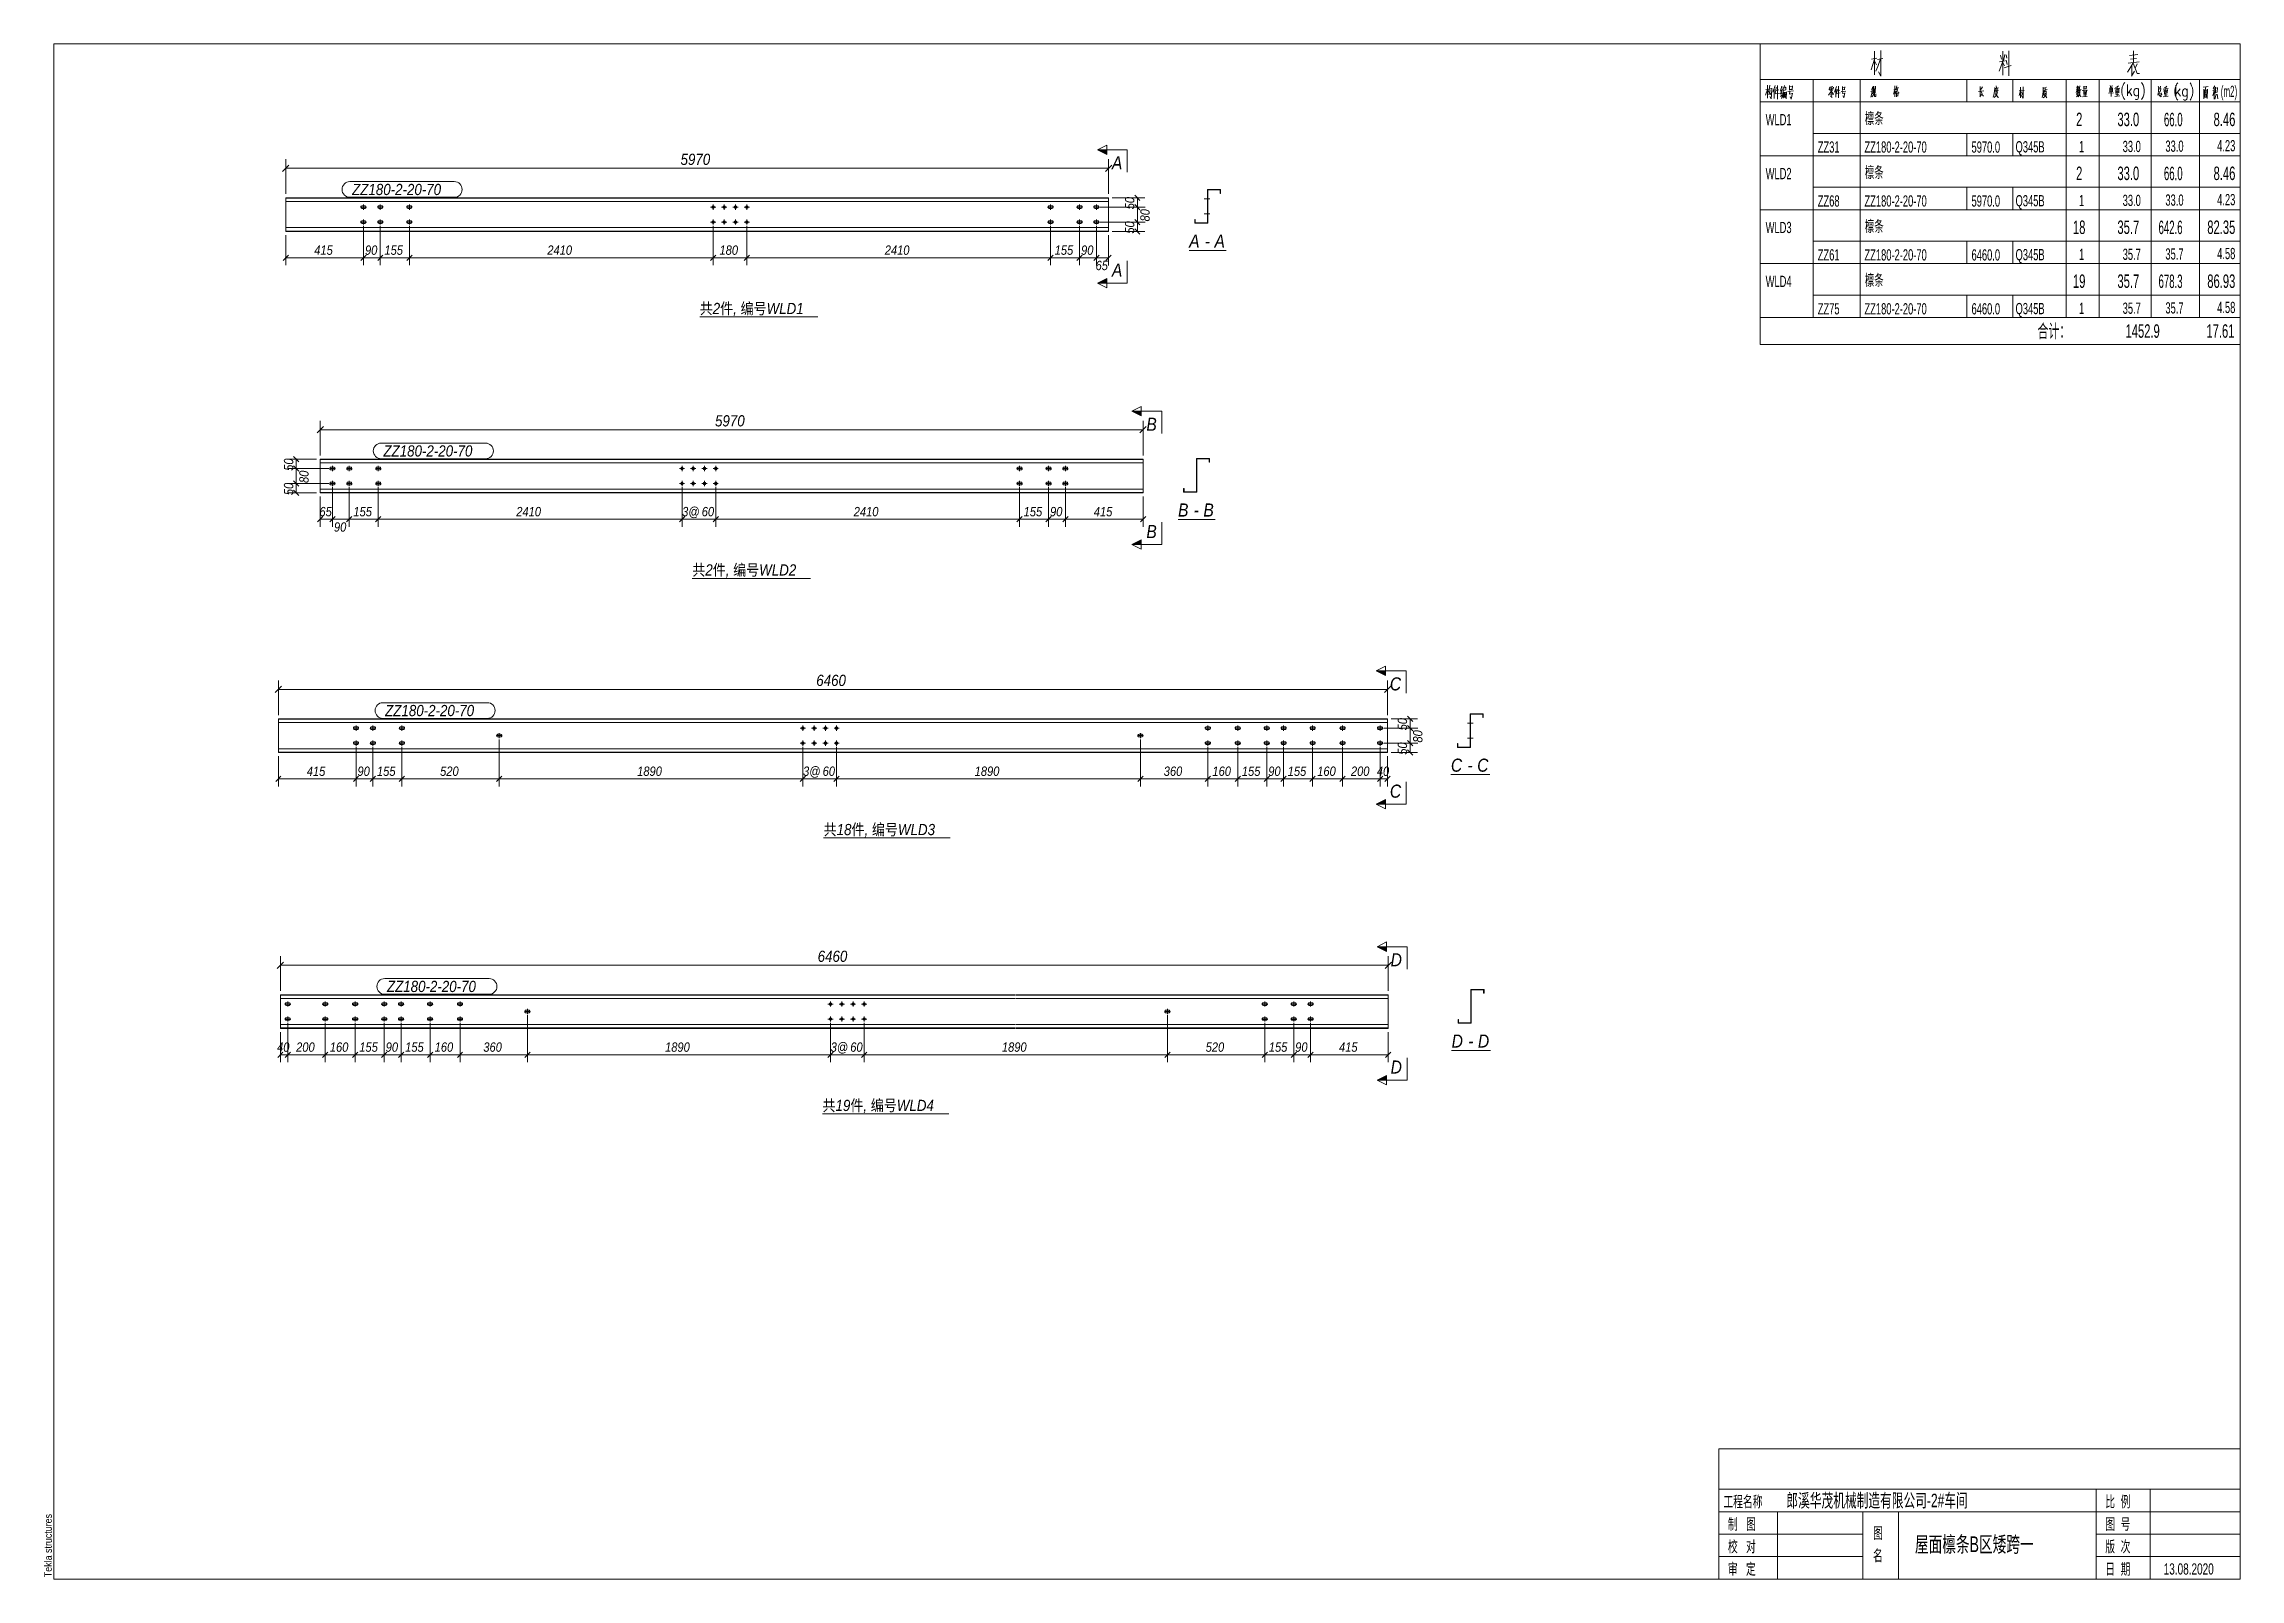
# Model space of a CAD drawing. Extents: x 857 to 4439, y -1249 to 4637.
# Drawn here: x 2055 to 2642, y 4227 to 4637 of the extents above; entities that cross this region are included whole.
import ezdxf

# ---------------------------------------------------------------- set-up
doc = ezdxf.new("R2010")
doc.units = 0
doc.header["$LTSCALE"] = 1000
doc.header["$MEASUREMENT"] = 0
doc.linetypes.add('XKITLINE00', pattern=[0])
doc.linetypes.add('XKITLINE02', pattern=[4, 2, -2])
for name, color, linetype, lineweight in [('Bolt', 7, 'Continuous', 0), ('DrawingSheet', 5, 'Continuous', 0), ('OtherObjectType', 1, 'Continuous', 0), ('Part', 2, 'Continuous', 0), ('PartMark', 3, 'Continuous', 0), ('Section', 6, 'Continuous', 0), ('Z-DIMENSIONS', 1, 'Continuous', 0)]:
    doc.layers.add(name, color=color, linetype=linetype, lineweight=lineweight)
doc.styles.add('Arial', font='arial.ttf')
doc.styles.add('Arial Italic', font='ariali.ttf')
doc.styles.add('宋体', font='arial.ttf')

# ---------------------------------------------------------------- blocks, each defined once
blk = doc.blocks.new('屋面檩条B区矮跨一')
at = {"layer": 'Section'}
for points in [[(286.27, 385.5), (283.77, 386.75), (286.27, 386.75)], [(286.27, 351.1), (283.77, 351.1), (286.27, 352.35)], [(295.48, 315.67), (292.98, 316.92), (295.48, 316.92)], [(295.48, 281.27), (292.98, 281.27), (295.48, 282.52)], [(360.78, 246.33), (358.28, 247.58), (360.78, 247.58)], [(360.78, 211.93), (358.28, 211.93), (360.78, 213.18)], [(360.98, 172.65), (358.48, 173.9), (360.98, 173.9)], [(360.98, 138.25), (358.48, 138.25), (360.98, 139.5)]]:
    blk.add_hatch(color=1, dxfattribs=at).paths.add_polyline_path(points, flags=17)
at = {"layer": 'Bolt', "color": 3, "linetype": 'XKITLINE00', "lineweight": 0}
for p, q in [((87.05, 371.43), (87.08, 371.56)), ((87.08, 371.3), (87.05, 371.43)), ((87.05, 371.43), (87.05, 371.43)), ((88.45, 371.43), (87.05, 371.43)), ((87.08, 371.56), (87.15, 371.68)), ((87.15, 371.18), (87.08, 371.3)), ((87.15, 371.68), (87.27, 371.75)), ((87.27, 371.11), (87.15, 371.18)), ((87.27, 371.75), (87.4, 371.78)), ((87.4, 371.08), (87.27, 371.11)), ((87.4, 371.78), (88.1, 371.78)), ((88.1, 371.08), (87.4, 371.08)), ((87.75, 370.73), (87.75, 372.13)), ((88.1, 371.78), (88.23, 371.75)), ((88.23, 371.11), (88.1, 371.08)), ((88.23, 371.75), (88.35, 371.68)), ((88.35, 371.18), (88.23, 371.11)), ((88.35, 371.68), (88.42, 371.56)), ((88.42, 371.3), (88.35, 371.18)), ((88.42, 371.56), (88.45, 371.43)), ((88.45, 371.43), (88.42, 371.3)), ((88.45, 371.43), (88.45, 371.43)), ((91.55, 371.43), (91.58, 371.56)), ((91.58, 371.3), (91.55, 371.43)), ((91.55, 371.43), (91.55, 371.43)), ((92.95, 371.43), (91.55, 371.43)), ((91.58, 371.56), (91.65, 371.68)), ((91.65, 371.18), (91.58, 371.3)), ((91.65, 371.68), (91.77, 371.75)), ((91.77, 371.11), (91.65, 371.18)), ((91.77, 371.75), (91.9, 371.78)), ((91.9, 371.08), (91.77, 371.11)), ((91.9, 371.78), (92.6, 371.78)), ((92.6, 371.08), (91.9, 371.08)), ((92.25, 370.73), (92.25, 372.13)), ((92.6, 371.78), (92.73, 371.75)), ((92.73, 371.11), (92.6, 371.08)), ((92.73, 371.75), (92.85, 371.68)), ((92.85, 371.18), (92.73, 371.11)), ((92.85, 371.68), (92.92, 371.56)), ((92.92, 371.3), (92.85, 371.18)), ((92.92, 371.56), (92.95, 371.43)), ((92.95, 371.43), (92.92, 371.3)), ((92.95, 371.43), (92.95, 371.43)), ((99.3, 371.43), (99.33, 371.56)), ((99.33, 371.29), (99.3, 371.43)), ((99.3, 371.43), (99.3, 371.43)), ((99.3, 371.43), (100.7, 371.43)), ((99.33, 371.56), (99.4, 371.68)), ((99.4, 371.18), (99.33, 371.29)), ((99.4, 371.68), (99.52, 371.75)), ((99.52, 371.1), (99.4, 371.18)), ((99.52, 371.75), (99.65, 371.78)), ((99.65, 371.08), (99.52, 371.1)), ((99.65, 371.78), (100.35, 371.78)), ((100.35, 371.08), (99.65, 371.08)), ((100, 372.13), (100, 370.73)), ((100.35, 371.78), (100.48, 371.75)), ((100.48, 371.1), (100.35, 371.08)), ((100.48, 371.75), (100.6, 371.68)), ((100.6, 371.18), (100.48, 371.1)), ((100.6, 371.68), (100.67, 371.56)), ((100.67, 371.29), (100.6, 371.18)), ((100.67, 371.56), (100.7, 371.43)), ((100.7, 371.43), (100.67, 371.29)), ((100.7, 371.43), (100.7, 371.43)), ((180.42, 371.43), (181.82, 371.43)), ((181.12, 370.73), (181.12, 372.13)), ((183.42, 371.43), (184.82, 371.43)), ((184.12, 370.73), (184.12, 372.13)), ((186.42, 371.43), (187.82, 371.43)), ((187.12, 370.73), (187.12, 372.13)), ((189.42, 371.43), (190.82, 371.43)), ((190.12, 370.73), (190.12, 372.13)), ((270.57, 371.43), (270.6, 371.56)), ((270.6, 371.29), (270.57, 371.43)), ((270.57, 371.43), (270.57, 371.43)), ((270.57, 371.43), (271.97, 371.43)), ((270.6, 371.56), (270.68, 371.68)), ((270.68, 371.18), (270.6, 371.29)), ((270.68, 371.68), (270.79, 371.75)), ((270.79, 371.1), (270.68, 371.18)), ((270.79, 371.75), (270.92, 371.78)), ((270.92, 371.08), (270.79, 371.1)), ((270.92, 371.78), (271.62, 371.78)), ((271.62, 371.08), (270.92, 371.08)), ((271.27, 372.13), (271.27, 370.73)), ((271.62, 371.78), (271.76, 371.75)), ((271.76, 371.1), (271.62, 371.08)), ((271.76, 371.75), (271.87, 371.68)), ((271.87, 371.18), (271.76, 371.1)), ((271.87, 371.68), (271.95, 371.56)), ((271.95, 371.29), (271.87, 371.18)), ((271.95, 371.56), (271.97, 371.43)), ((271.97, 371.43), (271.95, 371.29)), ((271.97, 371.43), (271.97, 371.43)), ((278.32, 371.43), (278.35, 371.56)), ((278.35, 371.3), (278.32, 371.43)), ((278.32, 371.43), (278.32, 371.43)), ((279.72, 371.43), (278.32, 371.43)), ((278.35, 371.56), (278.43, 371.68)), ((278.43, 371.18), (278.35, 371.3)), ((278.43, 371.68), (278.54, 371.75)), ((278.54, 371.11), (278.43, 371.18)), ((278.54, 371.75), (278.67, 371.78)), ((278.67, 371.08), (278.54, 371.11)), ((278.67, 371.78), (279.37, 371.78)), ((279.37, 371.08), (278.67, 371.08)), ((279.02, 370.73), (279.02, 372.13)), ((279.37, 371.78), (279.51, 371.75)), ((279.51, 371.11), (279.37, 371.08)), ((279.51, 371.75), (279.62, 371.68)), ((279.62, 371.18), (279.51, 371.11)), ((279.62, 371.68), (279.7, 371.56)), ((279.7, 371.3), (279.62, 371.18)), ((279.7, 371.56), (279.72, 371.43)), ((279.72, 371.43), (279.7, 371.3)), ((279.72, 371.43), (279.72, 371.43)), ((282.82, 371.43), (282.85, 371.56)), ((282.85, 371.3), (282.82, 371.43)), ((282.82, 371.43), (282.82, 371.43)), ((284.22, 371.43), (282.82, 371.43)), ((282.85, 371.56), (282.93, 371.68)), ((282.93, 371.18), (282.85, 371.3)), ((282.93, 371.68), (283.04, 371.75)), ((283.04, 371.11), (282.93, 371.18)), ((283.04, 371.75), (283.17, 371.78)), ((283.17, 371.08), (283.04, 371.11)), ((283.17, 371.78), (283.87, 371.78)), ((283.87, 371.08), (283.17, 371.08)), ((283.52, 370.73), (283.52, 372.13)), ((283.87, 371.78), (284.01, 371.75)), ((284.01, 371.11), (283.87, 371.08)), ((284.01, 371.75), (284.12, 371.68)), ((284.12, 371.18), (284.01, 371.11)), ((284.12, 371.68), (284.2, 371.56)), ((284.2, 371.3), (284.12, 371.18)), ((284.2, 371.56), (284.22, 371.43)), ((284.22, 371.43), (284.2, 371.3)), ((284.22, 371.43), (284.22, 371.43)), ((312.34, 373.59), (313.84, 373.59)), ((312.34, 373.59), (313.84, 373.59)), ((312.34, 369.59), (313.84, 369.59)), ((312.34, 369.59), (313.84, 369.59)), ((313.19, 373.94), (313.29, 373.94)), ((313.19, 373.94), (313.29, 373.94)), ((313.19, 373.24), (313.29, 373.24)), ((313.19, 373.24), (313.29, 373.24)), ((313.19, 369.94), (313.29, 369.94)), ((313.19, 369.94), (313.29, 369.94)), ((87.05, 367.43), (87.08, 367.56)), ((87.08, 367.3), (87.05, 367.43)), ((87.05, 367.43), (87.05, 367.43)), ((88.45, 367.43), (87.05, 367.43)), ((87.08, 367.56), (87.15, 367.68)), ((87.15, 367.18), (87.08, 367.3)), ((87.15, 367.68), (87.27, 367.75)), ((87.27, 367.11), (87.15, 367.18)), ((87.27, 367.75), (87.4, 367.78)), ((87.4, 367.08), (87.27, 367.11)), ((87.4, 367.78), (88.1, 367.78)), ((88.1, 367.08), (87.4, 367.08)), ((87.75, 366.73), (87.75, 368.13)), ((88.1, 367.78), (88.23, 367.75)), ((88.23, 367.11), (88.1, 367.08)), ((88.23, 367.75), (88.35, 367.68)), ((88.35, 367.18), (88.23, 367.11)), ((88.35, 367.68), (88.42, 367.56)), ((88.42, 367.3), (88.35, 367.18)), ((88.42, 367.56), (88.45, 367.43)), ((88.45, 367.43), (88.42, 367.3)), ((88.45, 367.43), (88.45, 367.43)), ((91.55, 367.43), (91.58, 367.56)), ((91.58, 367.3), (91.55, 367.43)), ((91.55, 367.43), (91.55, 367.43)), ((92.95, 367.43), (91.55, 367.43)), ((91.58, 367.56), (91.65, 367.68)), ((91.65, 367.18), (91.58, 367.3)), ((91.65, 367.68), (91.77, 367.75)), ((91.77, 367.11), (91.65, 367.18)), ((91.77, 367.75), (91.9, 367.78)), ((91.9, 367.08), (91.77, 367.11)), ((91.9, 367.78), (92.6, 367.78)), ((92.6, 367.08), (91.9, 367.08)), ((92.25, 366.73), (92.25, 368.13)), ((92.6, 367.78), (92.73, 367.75)), ((92.73, 367.11), (92.6, 367.08)), ((92.73, 367.75), (92.85, 367.68)), ((92.85, 367.18), (92.73, 367.11)), ((92.85, 367.68), (92.92, 367.56)), ((92.92, 367.3), (92.85, 367.18)), ((92.92, 367.56), (92.95, 367.43)), ((92.95, 367.43), (92.92, 367.3)), ((92.95, 367.43), (92.95, 367.43)), ((99.3, 367.43), (99.33, 367.56)), ((99.33, 367.29), (99.3, 367.43)), ((99.3, 367.43), (99.3, 367.43)), ((99.3, 367.43), (100.7, 367.43)), ((99.33, 367.56), (99.4, 367.68)), ((99.4, 367.18), (99.33, 367.29)), ((99.4, 367.68), (99.52, 367.75)), ((99.52, 367.1), (99.4, 367.18)), ((99.52, 367.75), (99.65, 367.78)), ((99.65, 367.08), (99.52, 367.1)), ((99.65, 367.78), (100.35, 367.78)), ((100.35, 367.08), (99.65, 367.08)), ((100, 368.13), (100, 366.73)), ((100.35, 367.78), (100.48, 367.75)), ((100.48, 367.1), (100.35, 367.08)), ((100.48, 367.75), (100.6, 367.68)), ((100.6, 367.18), (100.48, 367.1)), ((100.6, 367.68), (100.67, 367.56)), ((100.67, 367.29), (100.6, 367.18)), ((100.67, 367.56), (100.7, 367.43)), ((100.7, 367.43), (100.67, 367.29)), ((100.7, 367.43), (100.7, 367.43)), ((180.42, 367.43), (181.82, 367.43)), ((181.12, 366.73), (181.12, 368.13)), ((183.42, 367.43), (184.82, 367.43)), ((184.12, 366.73), (184.12, 368.13)), ((186.42, 367.43), (187.82, 367.43)), ((187.12, 366.73), (187.12, 368.13)), ((189.42, 367.43), (190.82, 367.43)), ((190.12, 366.73), (190.12, 368.13)), ((270.57, 367.43), (270.6, 367.56)), ((270.6, 367.29), (270.57, 367.43)), ((270.57, 367.43), (270.57, 367.43)), ((270.57, 367.43), (271.97, 367.43)), ((270.6, 367.56), (270.68, 367.68)), ((270.68, 367.18), (270.6, 367.29)), ((270.68, 367.68), (270.79, 367.75)), ((270.79, 367.1), (270.68, 367.18)), ((270.79, 367.75), (270.92, 367.78)), ((270.92, 367.08), (270.79, 367.1)), ((270.92, 367.78), (271.62, 367.78)), ((271.62, 367.08), (270.92, 367.08)), ((271.27, 368.13), (271.27, 366.73)), ((271.62, 367.78), (271.76, 367.75)), ((271.76, 367.1), (271.62, 367.08)), ((271.76, 367.75), (271.87, 367.68)), ((271.87, 367.18), (271.76, 367.1)), ((271.87, 367.68), (271.95, 367.56)), ((271.95, 367.29), (271.87, 367.18)), ((271.95, 367.56), (271.97, 367.43)), ((271.97, 367.43), (271.95, 367.29)), ((271.97, 367.43), (271.97, 367.43)), ((278.32, 367.43), (278.35, 367.56)), ((278.35, 367.3), (278.32, 367.43)), ((278.32, 367.43), (278.32, 367.43)), ((279.72, 367.43), (278.32, 367.43)), ((278.35, 367.56), (278.43, 367.68)), ((278.43, 367.18), (278.35, 367.3)), ((278.43, 367.68), (278.54, 367.75)), ((278.54, 367.11), (278.43, 367.18)), ((278.54, 367.75), (278.67, 367.78)), ((278.67, 367.08), (278.54, 367.11)), ((278.67, 367.78), (279.37, 367.78)), ((279.37, 367.08), (278.67, 367.08)), ((279.02, 366.73), (279.02, 368.13)), ((279.37, 367.78), (279.51, 367.75)), ((279.51, 367.11), (279.37, 367.08)), ((279.51, 367.75), (279.62, 367.68)), ((279.62, 367.18), (279.51, 367.11)), ((279.62, 367.68), (279.7, 367.56)), ((279.7, 367.3), (279.62, 367.18)), ((279.7, 367.56), (279.72, 367.43)), ((279.72, 367.43), (279.7, 367.3)), ((279.72, 367.43), (279.72, 367.43)), ((282.82, 367.43), (282.85, 367.56)), ((282.85, 367.3), (282.82, 367.43)), ((282.82, 367.43), (282.82, 367.43)), ((284.22, 367.43), (282.82, 367.43)), ((282.85, 367.56), (282.93, 367.68)), ((282.93, 367.18), (282.85, 367.3)), ((282.93, 367.68), (283.04, 367.75)), ((283.04, 367.11), (282.93, 367.18)), ((283.04, 367.75), (283.17, 367.78)), ((283.17, 367.08), (283.04, 367.11)), ((283.17, 367.78), (283.87, 367.78)), ((283.87, 367.08), (283.17, 367.08)), ((283.52, 366.73), (283.52, 368.13)), ((283.87, 367.78), (284.01, 367.75)), ((284.01, 367.11), (283.87, 367.08)), ((284.01, 367.75), (284.12, 367.68)), ((284.12, 367.18), (284.01, 367.11)), ((284.12, 367.68), (284.2, 367.56)), ((284.2, 367.3), (284.12, 367.18)), ((284.2, 367.56), (284.22, 367.43)), ((284.22, 367.43), (284.2, 367.3)), ((284.22, 367.43), (284.22, 367.43)), ((313.19, 369.24), (313.29, 369.24)), ((313.19, 369.24), (313.29, 369.24)), ((78.76, 301.6), (78.79, 301.73)), ((78.79, 301.46), (78.76, 301.6)), ((78.76, 301.6), (78.76, 301.6)), ((80.16, 301.6), (78.76, 301.6)), ((78.79, 301.73), (78.86, 301.84)), ((78.86, 301.35), (78.79, 301.46)), ((78.86, 301.84), (78.98, 301.92)), ((78.98, 301.27), (78.86, 301.35)), ((78.98, 301.92), (79.11, 301.95)), ((79.11, 301.25), (78.98, 301.27)), ((79.11, 301.95), (79.81, 301.95)), ((79.81, 301.25), (79.11, 301.25)), ((79.46, 300.9), (79.46, 302.3)), ((79.81, 301.95), (79.94, 301.92)), ((79.94, 301.27), (79.81, 301.25)), ((79.94, 301.92), (80.06, 301.84)), ((80.06, 301.35), (79.94, 301.27)), ((80.06, 301.84), (80.13, 301.73)), ((80.13, 301.46), (80.06, 301.35)), ((80.13, 301.73), (80.16, 301.6)), ((80.16, 301.6), (80.13, 301.46)), ((80.16, 301.6), (80.16, 301.6)), ((83.26, 301.6), (83.29, 301.73)), ((83.29, 301.46), (83.26, 301.6)), ((83.26, 301.6), (83.26, 301.6)), ((84.66, 301.6), (83.26, 301.6)), ((83.29, 301.73), (83.36, 301.84)), ((83.36, 301.35), (83.29, 301.46)), ((83.36, 301.84), (83.48, 301.92)), ((83.48, 301.27), (83.36, 301.35)), ((83.48, 301.92), (83.61, 301.95)), ((83.61, 301.25), (83.48, 301.27)), ((83.61, 301.95), (84.31, 301.95)), ((84.31, 301.25), (83.61, 301.25)), ((83.96, 300.9), (83.96, 302.3)), ((84.31, 301.95), (84.44, 301.92)), ((84.44, 301.27), (84.31, 301.25)), ((84.44, 301.92), (84.56, 301.84)), ((84.56, 301.35), (84.44, 301.27)), ((84.56, 301.84), (84.63, 301.73)), ((84.63, 301.46), (84.56, 301.35)), ((84.63, 301.73), (84.66, 301.6)), ((84.66, 301.6), (84.63, 301.46)), ((84.66, 301.6), (84.66, 301.6)), ((91.01, 301.59), (91.04, 301.73)), ((91.04, 301.46), (91.01, 301.59)), ((91.01, 301.59), (91.01, 301.59)), ((91.01, 301.59), (92.41, 301.59)), ((91.04, 301.73), (91.11, 301.84)), ((91.11, 301.35), (91.04, 301.46)), ((91.11, 301.84), (91.23, 301.92)), ((91.23, 301.27), (91.11, 301.35)), ((91.23, 301.92), (91.36, 301.94)), ((91.36, 301.24), (91.23, 301.27)), ((91.36, 301.94), (92.06, 301.94)), ((92.06, 301.24), (91.36, 301.24)), ((91.71, 302.29), (91.71, 300.89)), ((92.06, 301.94), (92.19, 301.92)), ((92.19, 301.27), (92.06, 301.24)), ((92.19, 301.92), (92.31, 301.84)), ((92.31, 301.35), (92.19, 301.27)), ((92.31, 301.84), (92.38, 301.73)), ((92.38, 301.46), (92.31, 301.35)), ((92.38, 301.73), (92.41, 301.59)), ((92.41, 301.59), (92.38, 301.46)), ((92.41, 301.59), (92.41, 301.59)), ((172.13, 301.6), (173.53, 301.6)), ((172.83, 300.9), (172.83, 302.3)), ((175.13, 301.6), (176.53, 301.6)), ((175.83, 300.9), (175.83, 302.3)), ((178.13, 301.6), (179.53, 301.6)), ((178.83, 300.9), (178.83, 302.3)), ((181.13, 301.6), (182.53, 301.6)), ((181.83, 300.9), (181.83, 302.3)), ((262.28, 301.59), (262.31, 301.73)), ((262.31, 301.46), (262.28, 301.59)), ((262.28, 301.59), (262.28, 301.59)), ((262.28, 301.59), (263.68, 301.59)), ((262.31, 301.73), (262.39, 301.84)), ((262.39, 301.35), (262.31, 301.46)), ((262.39, 301.84), (262.5, 301.92)), ((262.5, 301.27), (262.39, 301.35)), ((262.5, 301.92), (262.63, 301.94)), ((262.63, 301.24), (262.5, 301.27)), ((262.63, 301.94), (263.33, 301.94)), ((263.33, 301.24), (262.63, 301.24)), ((262.98, 302.29), (262.98, 300.89)), ((263.33, 301.94), (263.47, 301.92)), ((263.47, 301.27), (263.33, 301.24)), ((263.47, 301.92), (263.58, 301.84)), ((263.58, 301.35), (263.47, 301.27)), ((263.58, 301.84), (263.66, 301.73)), ((263.66, 301.46), (263.58, 301.35)), ((263.66, 301.73), (263.68, 301.59)), ((263.68, 301.59), (263.66, 301.46)), ((263.68, 301.59), (263.68, 301.59)), ((270.03, 301.6), (270.06, 301.73)), ((270.06, 301.46), (270.03, 301.6)), ((270.03, 301.6), (270.03, 301.6)), ((271.43, 301.6), (270.03, 301.6)), ((270.06, 301.73), (270.14, 301.84)), ((270.14, 301.35), (270.06, 301.46)), ((270.14, 301.84), (270.25, 301.92)), ((270.25, 301.27), (270.14, 301.35)), ((270.25, 301.92), (270.38, 301.95)), ((270.38, 301.25), (270.25, 301.27)), ((270.38, 301.95), (271.08, 301.95)), ((271.08, 301.25), (270.38, 301.25)), ((270.73, 300.9), (270.73, 302.3)), ((271.08, 301.95), (271.22, 301.92)), ((271.22, 301.27), (271.08, 301.25)), ((271.22, 301.92), (271.33, 301.84)), ((271.33, 301.35), (271.22, 301.27)), ((271.33, 301.84), (271.41, 301.73)), ((271.41, 301.46), (271.33, 301.35)), ((271.41, 301.73), (271.43, 301.6)), ((271.43, 301.6), (271.41, 301.46)), ((271.43, 301.6), (271.43, 301.6)), ((274.53, 301.6), (274.56, 301.73)), ((274.56, 301.46), (274.53, 301.6)), ((274.53, 301.6), (274.53, 301.6)), ((275.93, 301.6), (274.53, 301.6)), ((274.56, 301.73), (274.64, 301.84)), ((274.64, 301.35), (274.56, 301.46)), ((274.64, 301.84), (274.75, 301.92)), ((274.75, 301.27), (274.64, 301.35)), ((274.75, 301.92), (274.88, 301.95)), ((274.88, 301.25), (274.75, 301.27)), ((274.88, 301.95), (275.58, 301.95)), ((275.58, 301.25), (274.88, 301.25)), ((275.23, 300.9), (275.23, 302.3)), ((275.58, 301.95), (275.72, 301.92)), ((275.72, 301.27), (275.58, 301.25)), ((275.72, 301.92), (275.83, 301.84)), ((275.83, 301.35), (275.72, 301.27)), ((275.83, 301.84), (275.91, 301.73)), ((275.91, 301.46), (275.83, 301.35)), ((275.91, 301.73), (275.93, 301.6)), ((275.93, 301.6), (275.91, 301.46)), ((275.93, 301.6), (275.93, 301.6)), ((78.76, 297.6), (78.79, 297.73)), ((78.79, 297.46), (78.76, 297.6)), ((78.76, 297.6), (78.76, 297.6)), ((80.16, 297.6), (78.76, 297.6)), ((78.79, 297.73), (78.86, 297.84)), ((78.86, 297.35), (78.79, 297.46)), ((78.86, 297.84), (78.98, 297.92)), ((78.98, 297.27), (78.86, 297.35)), ((78.98, 297.92), (79.11, 297.95)), ((79.11, 297.25), (78.98, 297.27)), ((79.11, 297.95), (79.81, 297.95)), ((79.81, 297.25), (79.11, 297.25)), ((79.46, 296.9), (79.46, 298.3)), ((79.81, 297.95), (79.94, 297.92)), ((79.94, 297.27), (79.81, 297.25)), ((79.94, 297.92), (80.06, 297.84)), ((80.06, 297.35), (79.94, 297.27)), ((80.06, 297.84), (80.13, 297.73)), ((80.13, 297.46), (80.06, 297.35)), ((80.13, 297.73), (80.16, 297.6)), ((80.16, 297.6), (80.13, 297.46)), ((80.16, 297.6), (80.16, 297.6)), ((83.26, 297.6), (83.29, 297.73)), ((83.29, 297.46), (83.26, 297.6)), ((83.26, 297.6), (83.26, 297.6)), ((84.66, 297.6), (83.26, 297.6)), ((83.29, 297.73), (83.36, 297.84)), ((83.36, 297.35), (83.29, 297.46)), ((83.36, 297.84), (83.48, 297.92)), ((83.48, 297.27), (83.36, 297.35)), ((83.48, 297.92), (83.61, 297.95)), ((83.61, 297.25), (83.48, 297.27)), ((83.61, 297.95), (84.31, 297.95)), ((84.31, 297.25), (83.61, 297.25)), ((83.96, 296.9), (83.96, 298.3)), ((84.31, 297.95), (84.44, 297.92)), ((84.44, 297.27), (84.31, 297.25)), ((84.44, 297.92), (84.56, 297.84)), ((84.56, 297.35), (84.44, 297.27)), ((84.56, 297.84), (84.63, 297.73)), ((84.63, 297.46), (84.56, 297.35)), ((84.63, 297.73), (84.66, 297.6)), ((84.66, 297.6), (84.63, 297.46)), ((84.66, 297.6), (84.66, 297.6)), ((91.01, 297.59), (91.04, 297.73)), ((91.04, 297.46), (91.01, 297.59)), ((91.01, 297.59), (91.01, 297.59)), ((91.01, 297.59), (92.41, 297.59)), ((91.04, 297.73), (91.11, 297.84)), ((91.11, 297.35), (91.04, 297.46)), ((91.11, 297.84), (91.23, 297.92)), ((91.23, 297.27), (91.11, 297.35)), ((91.23, 297.92), (91.36, 297.94)), ((91.36, 297.24), (91.23, 297.27)), ((91.36, 297.94), (92.06, 297.94)), ((92.06, 297.24), (91.36, 297.24)), ((91.71, 298.29), (91.71, 296.89)), ((92.06, 297.94), (92.19, 297.92)), ((92.19, 297.27), (92.06, 297.24)), ((92.19, 297.92), (92.31, 297.84)), ((92.31, 297.35), (92.19, 297.27)), ((92.31, 297.84), (92.38, 297.73)), ((92.38, 297.46), (92.31, 297.35)), ((92.38, 297.73), (92.41, 297.59)), ((92.41, 297.59), (92.38, 297.46)), ((92.41, 297.59), (92.41, 297.59)), ((172.13, 297.6), (173.53, 297.6)), ((172.83, 296.9), (172.83, 298.3)), ((175.13, 297.6), (176.53, 297.6)), ((175.83, 296.9), (175.83, 298.3)), ((178.13, 297.6), (179.53, 297.6)), ((178.83, 296.9), (178.83, 298.3)), ((181.13, 297.6), (182.53, 297.6)), ((181.83, 296.9), (181.83, 298.3)), ((262.28, 297.59), (262.31, 297.73)), ((262.31, 297.46), (262.28, 297.59)), ((262.28, 297.59), (262.28, 297.59)), ((262.28, 297.59), (263.68, 297.59)), ((262.31, 297.73), (262.39, 297.84)), ((262.39, 297.35), (262.31, 297.46)), ((262.39, 297.84), (262.5, 297.92)), ((262.5, 297.27), (262.39, 297.35)), ((262.5, 297.92), (262.63, 297.94)), ((262.63, 297.24), (262.5, 297.27)), ((262.63, 297.94), (263.33, 297.94)), ((263.33, 297.24), (262.63, 297.24)), ((262.98, 298.29), (262.98, 296.89)), ((263.33, 297.94), (263.47, 297.92)), ((263.47, 297.27), (263.33, 297.24)), ((263.47, 297.92), (263.58, 297.84)), ((263.58, 297.35), (263.47, 297.27)), ((263.58, 297.84), (263.66, 297.73)), ((263.66, 297.46), (263.58, 297.35)), ((263.66, 297.73), (263.68, 297.59)), ((263.68, 297.59), (263.66, 297.46)), ((263.68, 297.59), (263.68, 297.59)), ((270.03, 297.6), (270.06, 297.73)), ((270.06, 297.46), (270.03, 297.6)), ((270.03, 297.6), (270.03, 297.6)), ((271.43, 297.6), (270.03, 297.6)), ((270.06, 297.73), (270.14, 297.84)), ((270.14, 297.35), (270.06, 297.46)), ((270.14, 297.84), (270.25, 297.92)), ((270.25, 297.27), (270.14, 297.35)), ((270.25, 297.92), (270.38, 297.95)), ((270.38, 297.25), (270.25, 297.27)), ((270.38, 297.95), (271.08, 297.95)), ((271.08, 297.25), (270.38, 297.25)), ((270.73, 296.9), (270.73, 298.3)), ((271.08, 297.95), (271.22, 297.92)), ((271.22, 297.27), (271.08, 297.25)), ((271.22, 297.92), (271.33, 297.84)), ((271.33, 297.35), (271.22, 297.27)), ((271.33, 297.84), (271.41, 297.73)), ((271.41, 297.46), (271.33, 297.35)), ((271.41, 297.73), (271.43, 297.6)), ((271.43, 297.6), (271.41, 297.46)), ((271.43, 297.6), (271.43, 297.6)), ((274.53, 297.6), (274.56, 297.73)), ((274.56, 297.46), (274.53, 297.6)), ((274.53, 297.6), (274.53, 297.6)), ((275.93, 297.6), (274.53, 297.6)), ((274.56, 297.73), (274.64, 297.84)), ((274.64, 297.35), (274.56, 297.46)), ((274.64, 297.84), (274.75, 297.92)), ((274.75, 297.27), (274.64, 297.35)), ((274.75, 297.92), (274.88, 297.95)), ((274.88, 297.25), (274.75, 297.27)), ((274.88, 297.95), (275.58, 297.95)), ((275.58, 297.25), (274.88, 297.25)), ((275.23, 296.9), (275.23, 298.3)), ((275.58, 297.95), (275.72, 297.92)), ((275.72, 297.27), (275.58, 297.25)), ((275.72, 297.92), (275.83, 297.84)), ((275.83, 297.35), (275.72, 297.27)), ((275.83, 297.84), (275.91, 297.73)), ((275.91, 297.46), (275.83, 297.35)), ((275.91, 297.73), (275.93, 297.6)), ((275.93, 297.6), (275.91, 297.46)), ((275.93, 297.6), (275.93, 297.6)), ((85.06, 232.26), (85.08, 232.4)), ((85.08, 232.13), (85.06, 232.26)), ((85.06, 232.26), (85.06, 232.26)), ((86.46, 232.26), (85.06, 232.26)), ((85.08, 232.4), (85.16, 232.51)), ((85.16, 232.01), (85.08, 232.13)), ((85.16, 232.51), (85.27, 232.59)), ((85.27, 231.94), (85.16, 232.01)), ((85.27, 232.59), (85.41, 232.61)), ((85.41, 231.91), (85.27, 231.94)), ((85.41, 232.61), (86.11, 232.61)), ((86.11, 231.91), (85.41, 231.91)), ((85.76, 231.56), (85.76, 232.96)), ((85.76, 227.56), (85.76, 228.96)), ((86.11, 232.61), (86.24, 232.59)), ((86.24, 231.94), (86.11, 231.91)), ((86.24, 232.59), (86.35, 232.51)), ((86.35, 232.01), (86.24, 231.94)), ((86.35, 232.51), (86.43, 232.4)), ((86.43, 232.13), (86.35, 232.01)), ((86.43, 232.4), (86.46, 232.26)), ((86.46, 232.26), (86.43, 232.13)), ((86.46, 232.26), (86.46, 232.26)), ((89.56, 232.26), (89.58, 232.4)), ((89.58, 232.13), (89.56, 232.26)), ((89.56, 232.26), (89.56, 232.26)), ((90.96, 232.26), (89.56, 232.26)), ((89.58, 232.4), (89.66, 232.51)), ((89.66, 232.01), (89.58, 232.13)), ((89.66, 232.51), (89.77, 232.59)), ((89.77, 231.94), (89.66, 232.01)), ((89.77, 232.59), (89.91, 232.61)), ((89.91, 231.91), (89.77, 231.94)), ((89.91, 232.61), (90.61, 232.61)), ((90.61, 231.91), (89.91, 231.91)), ((90.26, 231.56), (90.26, 232.96)), ((90.26, 227.56), (90.26, 228.96)), ((90.61, 232.61), (90.74, 232.59)), ((90.74, 231.94), (90.61, 231.91)), ((90.74, 232.59), (90.85, 232.51)), ((90.85, 232.01), (90.74, 231.94)), ((90.85, 232.51), (90.93, 232.4)), ((90.93, 232.13), (90.85, 232.01)), ((90.93, 232.4), (90.96, 232.26)), ((90.96, 232.26), (90.93, 232.13)), ((90.96, 232.26), (90.96, 232.26)), ((97.31, 232.26), (97.33, 232.39)), ((97.33, 232.13), (97.31, 232.26)), ((97.31, 232.26), (97.31, 232.26)), ((97.31, 232.26), (98.71, 232.26)), ((97.33, 232.39), (97.41, 232.51)), ((97.41, 232.01), (97.33, 232.13)), ((97.41, 232.51), (97.52, 232.58)), ((97.52, 231.94), (97.41, 232.01)), ((97.52, 232.58), (97.66, 232.61)), ((97.66, 231.91), (97.52, 231.94)), ((97.66, 232.61), (98.36, 232.61)), ((98.36, 231.91), (97.66, 231.91)), ((98.01, 232.96), (98.01, 231.56)), ((98.01, 228.96), (98.01, 227.56)), ((98.36, 232.61), (98.49, 232.58)), ((98.49, 231.94), (98.36, 231.91)), ((98.49, 232.58), (98.6, 232.51)), ((98.6, 232.01), (98.49, 231.94)), ((98.6, 232.51), (98.68, 232.39)), ((98.68, 232.13), (98.6, 232.01)), ((98.68, 232.39), (98.71, 232.26)), ((98.71, 232.26), (98.68, 232.13)), ((98.71, 232.26), (98.71, 232.26)), ((123.31, 230.26), (123.33, 230.4)), ((123.33, 230.13), (123.31, 230.26)), ((123.31, 230.26), (123.31, 230.26)), ((124.71, 230.26), (123.31, 230.26)), ((123.33, 230.4), (123.41, 230.51)), ((123.41, 230.01), (123.33, 230.13)), ((123.41, 230.51), (123.52, 230.58)), ((123.52, 229.94), (123.41, 230.01)), ((123.52, 230.58), (123.66, 230.61)), ((123.66, 229.91), (123.52, 229.94)), ((123.66, 230.61), (124.36, 230.61)), ((124.36, 229.91), (123.66, 229.91)), ((124.01, 229.56), (124.01, 230.96)), ((124.36, 230.61), (124.49, 230.58)), ((124.49, 229.94), (124.36, 229.91)), ((124.49, 230.58), (124.6, 230.51)), ((124.6, 230.01), (124.49, 229.94)), ((124.6, 230.51), (124.68, 230.4)), ((124.68, 230.13), (124.6, 230.01)), ((124.68, 230.4), (124.71, 230.26)), ((124.71, 230.26), (124.68, 230.13)), ((124.71, 230.26), (124.71, 230.26)), ((204.43, 232.26), (205.83, 232.26)), ((205.13, 231.56), (205.13, 232.96)), ((205.13, 227.56), (205.13, 228.96)), ((207.43, 232.26), (208.83, 232.26)), ((208.13, 231.56), (208.13, 232.96)), ((208.13, 227.56), (208.13, 228.96)), ((210.43, 232.26), (211.83, 232.26)), ((211.13, 231.56), (211.13, 232.96)), ((211.13, 227.56), (211.13, 228.96)), ((213.43, 232.26), (214.83, 232.26)), ((214.13, 231.56), (214.13, 232.96)), ((214.13, 227.56), (214.13, 228.96)), ((294.58, 230.26), (294.61, 230.4)), ((294.61, 230.13), (294.58, 230.26)), ((294.58, 230.26), (294.58, 230.26)), ((295.98, 230.26), (294.58, 230.26)), ((294.61, 230.4), (294.68, 230.51)), ((294.68, 230.01), (294.61, 230.13)), ((294.68, 230.51), (294.8, 230.58)), ((294.8, 229.94), (294.68, 230.01)), ((294.8, 230.58), (294.93, 230.61)), ((294.93, 229.91), (294.8, 229.94)), ((294.93, 230.61), (295.63, 230.61)), ((295.63, 229.91), (294.93, 229.91)), ((295.28, 229.56), (295.28, 230.96)), ((295.63, 230.61), (295.76, 230.58)), ((295.76, 229.94), (295.63, 229.91)), ((295.76, 230.58), (295.88, 230.51)), ((295.88, 230.01), (295.76, 229.94)), ((295.88, 230.51), (295.95, 230.4)), ((295.95, 230.13), (295.88, 230.01)), ((295.95, 230.4), (295.98, 230.26)), ((295.98, 230.26), (295.95, 230.13)), ((295.98, 230.26), (295.98, 230.26)), ((312.58, 232.26), (312.61, 232.4)), ((312.61, 232.13), (312.58, 232.26)), ((312.58, 232.26), (312.58, 232.26)), ((313.98, 232.26), (312.58, 232.26)), ((312.61, 232.4), (312.68, 232.51)), ((312.68, 232.01), (312.61, 232.13)), ((312.68, 232.51), (312.8, 232.58)), ((312.8, 231.94), (312.68, 232.01)), ((312.8, 232.58), (312.93, 232.61)), ((312.93, 231.91), (312.8, 231.94)), ((312.93, 232.61), (313.63, 232.61)), ((313.63, 231.91), (312.93, 231.91)), ((313.28, 231.56), (313.28, 232.96)), ((313.28, 227.56), (313.28, 228.96)), ((313.63, 232.61), (313.76, 232.58)), ((313.76, 231.94), (313.63, 231.91)), ((313.76, 232.58), (313.88, 232.51)), ((313.88, 232.01), (313.76, 231.94)), ((313.88, 232.51), (313.95, 232.4)), ((313.95, 232.13), (313.88, 232.01)), ((313.95, 232.4), (313.98, 232.26)), ((313.98, 232.26), (313.95, 232.13)), ((313.98, 232.26), (313.98, 232.26)), ((320.58, 232.26), (320.61, 232.4)), ((320.61, 232.13), (320.58, 232.26)), ((320.58, 232.26), (320.58, 232.26)), ((320.58, 232.26), (321.98, 232.26)), ((320.61, 232.4), (320.68, 232.51)), ((320.68, 232.01), (320.61, 232.13)), ((320.68, 232.51), (320.8, 232.58)), ((320.8, 231.94), (320.68, 232.01)), ((320.8, 232.58), (320.93, 232.61)), ((320.93, 231.91), (320.8, 231.94)), ((320.93, 232.61), (321.63, 232.61)), ((321.63, 231.91), (320.93, 231.91)), ((321.28, 232.96), (321.28, 231.56)), ((321.28, 228.96), (321.28, 227.56)), ((321.63, 232.61), (321.76, 232.58)), ((321.76, 231.94), (321.63, 231.91)), ((321.76, 232.58), (321.88, 232.51)), ((321.88, 232.01), (321.76, 231.94)), ((321.88, 232.51), (321.95, 232.4)), ((321.95, 232.13), (321.88, 232.01)), ((321.95, 232.4), (321.98, 232.26)), ((321.98, 232.26), (321.95, 232.13)), ((321.98, 232.26), (321.98, 232.26)), ((328.33, 232.26), (328.36, 232.4)), ((328.36, 232.13), (328.33, 232.26)), ((328.33, 232.26), (328.33, 232.26)), ((329.73, 232.26), (328.33, 232.26)), ((328.36, 232.4), (328.43, 232.51)), ((328.43, 232.01), (328.36, 232.13)), ((328.43, 232.51), (328.55, 232.59)), ((328.55, 231.94), (328.43, 232.01)), ((328.55, 232.59), (328.68, 232.61)), ((328.68, 231.91), (328.55, 231.94)), ((328.68, 232.61), (329.38, 232.61)), ((329.38, 231.91), (328.68, 231.91)), ((329.03, 231.56), (329.03, 232.96)), ((329.03, 227.56), (329.03, 228.96)), ((329.38, 232.61), (329.51, 232.59)), ((329.51, 231.94), (329.38, 231.91)), ((329.51, 232.59), (329.63, 232.51)), ((329.63, 232.01), (329.51, 231.94)), ((329.63, 232.51), (329.7, 232.4)), ((329.7, 232.13), (329.63, 232.01)), ((329.7, 232.4), (329.73, 232.26)), ((329.73, 232.26), (329.7, 232.13)), ((329.73, 232.26), (329.73, 232.26)), ((332.83, 232.26), (332.86, 232.4)), ((332.86, 232.13), (332.83, 232.26)), ((332.83, 232.26), (332.83, 232.26)), ((334.23, 232.26), (332.83, 232.26)), ((332.86, 232.4), (332.93, 232.51)), ((332.93, 232.01), (332.86, 232.13)), ((332.93, 232.51), (333.05, 232.59)), ((333.05, 231.94), (332.93, 232.01)), ((333.05, 232.59), (333.18, 232.61)), ((333.18, 231.91), (333.05, 231.94)), ((333.18, 232.61), (333.88, 232.61)), ((333.88, 231.91), (333.18, 231.91)), ((333.53, 231.56), (333.53, 232.96)), ((333.53, 227.56), (333.53, 228.96)), ((333.88, 232.61), (334.01, 232.59)), ((334.01, 231.94), (333.88, 231.91)), ((334.01, 232.59), (334.13, 232.51)), ((334.13, 232.01), (334.01, 231.94)), ((334.13, 232.51), (334.2, 232.4)), ((334.2, 232.13), (334.13, 232.01)), ((334.2, 232.4), (334.23, 232.26)), ((334.23, 232.26), (334.2, 232.13)), ((334.23, 232.26), (334.23, 232.26)), ((340.58, 232.26), (340.61, 232.4)), ((340.61, 232.13), (340.58, 232.26)), ((340.58, 232.26), (340.58, 232.26)), ((340.58, 232.26), (341.98, 232.26)), ((340.61, 232.4), (340.68, 232.51)), ((340.68, 232.01), (340.61, 232.13)), ((340.68, 232.51), (340.8, 232.58)), ((340.8, 231.94), (340.68, 232.01)), ((340.8, 232.58), (340.93, 232.61)), ((340.93, 231.91), (340.8, 231.94)), ((340.93, 232.61), (341.63, 232.61)), ((341.63, 231.91), (340.93, 231.91)), ((341.28, 232.96), (341.28, 231.56)), ((341.28, 228.96), (341.28, 227.56)), ((341.63, 232.61), (341.76, 232.58)), ((341.76, 231.94), (341.63, 231.91)), ((341.76, 232.58), (341.88, 232.51)), ((341.88, 232.01), (341.76, 231.94)), ((341.88, 232.51), (341.95, 232.4)), ((341.95, 232.13), (341.88, 232.01)), ((341.95, 232.4), (341.98, 232.26)), ((341.98, 232.26), (341.95, 232.13)), ((341.98, 232.26), (341.98, 232.26)), ((348.58, 232.26), (348.61, 232.4)), ((348.61, 232.13), (348.58, 232.26)), ((348.58, 232.26), (348.58, 232.26)), ((348.58, 232.26), (349.98, 232.26)), ((348.61, 232.4), (348.68, 232.51)), ((348.68, 232.01), (348.61, 232.13)), ((348.68, 232.51), (348.8, 232.58)), ((348.8, 231.94), (348.68, 232.01)), ((348.8, 232.58), (348.93, 232.61)), ((348.93, 231.91), (348.8, 231.94)), ((348.93, 232.61), (349.63, 232.61)), ((349.63, 231.91), (348.93, 231.91)), ((349.28, 232.96), (349.28, 231.56)), ((349.28, 228.96), (349.28, 227.56)), ((349.63, 232.61), (349.76, 232.58)), ((349.76, 231.94), (349.63, 231.91)), ((349.76, 232.58), (349.88, 232.51)), ((349.88, 232.01), (349.76, 231.94)), ((349.88, 232.51), (349.95, 232.4)), ((349.95, 232.13), (349.88, 232.01)), ((349.95, 232.4), (349.98, 232.26)), ((349.98, 232.26), (349.95, 232.13)), ((349.98, 232.26), (349.98, 232.26)), ((358.58, 232.26), (358.61, 232.4)), ((358.61, 232.13), (358.58, 232.26)), ((358.58, 232.26), (358.58, 232.26)), ((359.98, 232.26), (358.58, 232.26)), ((358.61, 232.4), (358.68, 232.51)), ((358.68, 232.01), (358.61, 232.13)), ((358.68, 232.51), (358.8, 232.58)), ((358.8, 231.94), (358.68, 232.01)), ((358.8, 232.58), (358.93, 232.61)), ((358.93, 231.91), (358.8, 231.94)), ((358.93, 232.61), (359.63, 232.61)), ((359.63, 231.91), (358.93, 231.91)), ((359.28, 231.56), (359.28, 232.96)), ((359.28, 227.56), (359.28, 228.96)), ((359.63, 232.61), (359.76, 232.58)), ((359.76, 231.94), (359.63, 231.91)), ((359.76, 232.58), (359.88, 232.51)), ((359.88, 232.01), (359.76, 231.94)), ((359.88, 232.51), (359.95, 232.4)), ((359.95, 232.13), (359.88, 232.01)), ((359.95, 232.4), (359.98, 232.26)), ((359.98, 232.26), (359.95, 232.13)), ((359.98, 232.26), (359.98, 232.26)), ((382.66, 233.62), (384.16, 233.62)), ((382.66, 229.62), (384.16, 229.62)), ((383.36, 233.97), (383.46, 233.97)), ((383.36, 233.27), (383.46, 233.27)), ((383.36, 229.97), (383.46, 229.97)), ((383.36, 229.27), (383.46, 229.27)), ((85.06, 228.26), (85.08, 228.4)), ((85.08, 228.13), (85.06, 228.26)), ((85.06, 228.26), (85.06, 228.26)), ((86.46, 228.26), (85.06, 228.26)), ((85.08, 228.4), (85.16, 228.51)), ((85.16, 228.01), (85.08, 228.13)), ((85.16, 228.51), (85.27, 228.59)), ((85.27, 227.94), (85.16, 228.01)), ((85.27, 228.59), (85.41, 228.61)), ((85.41, 227.91), (85.27, 227.94)), ((85.41, 228.61), (86.11, 228.61)), ((86.11, 227.91), (85.41, 227.91)), ((86.11, 228.61), (86.24, 228.59)), ((86.24, 227.94), (86.11, 227.91)), ((86.24, 228.59), (86.35, 228.51)), ((86.35, 228.01), (86.24, 227.94)), ((86.35, 228.51), (86.43, 228.4)), ((86.43, 228.13), (86.35, 228.01)), ((86.43, 228.4), (86.46, 228.26)), ((86.46, 228.26), (86.43, 228.13)), ((86.46, 228.26), (86.46, 228.26)), ((89.56, 228.26), (89.58, 228.4)), ((89.58, 228.13), (89.56, 228.26)), ((89.56, 228.26), (89.56, 228.26)), ((90.96, 228.26), (89.56, 228.26)), ((89.58, 228.4), (89.66, 228.51)), ((89.66, 228.01), (89.58, 228.13)), ((89.66, 228.51), (89.77, 228.59)), ((89.77, 227.94), (89.66, 228.01)), ((89.77, 228.59), (89.91, 228.61)), ((89.91, 227.91), (89.77, 227.94)), ((89.91, 228.61), (90.61, 228.61)), ((90.61, 227.91), (89.91, 227.91)), ((90.61, 228.61), (90.74, 228.59)), ((90.74, 227.94), (90.61, 227.91)), ((90.74, 228.59), (90.85, 228.51)), ((90.85, 228.01), (90.74, 227.94)), ((90.85, 228.51), (90.93, 228.4)), ((90.93, 228.13), (90.85, 228.01)), ((90.93, 228.4), (90.96, 228.26)), ((90.96, 228.26), (90.93, 228.13)), ((90.96, 228.26), (90.96, 228.26)), ((97.31, 228.26), (97.33, 228.39)), ((97.33, 228.13), (97.31, 228.26)), ((97.31, 228.26), (97.31, 228.26)), ((97.31, 228.26), (98.71, 228.26)), ((97.33, 228.39), (97.41, 228.51)), ((97.41, 228.01), (97.33, 228.13)), ((97.41, 228.51), (97.52, 228.58)), ((97.52, 227.94), (97.41, 228.01)), ((97.52, 228.58), (97.66, 228.61)), ((97.66, 227.91), (97.52, 227.94)), ((97.66, 228.61), (98.36, 228.61)), ((98.36, 227.91), (97.66, 227.91)), ((98.36, 228.61), (98.49, 228.58)), ((98.49, 227.94), (98.36, 227.91)), ((98.49, 228.58), (98.6, 228.51)), ((98.6, 228.01), (98.49, 227.94)), ((98.6, 228.51), (98.68, 228.39)), ((98.68, 228.13), (98.6, 228.01)), ((98.68, 228.39), (98.71, 228.26)), ((98.71, 228.26), (98.68, 228.13)), ((98.71, 228.26), (98.71, 228.26)), ((204.43, 228.26), (205.83, 228.26)), ((207.43, 228.26), (208.83, 228.26)), ((210.43, 228.26), (211.83, 228.26)), ((213.43, 228.26), (214.83, 228.26)), ((312.58, 228.26), (312.61, 228.4)), ((312.61, 228.13), (312.58, 228.26)), ((312.58, 228.26), (312.58, 228.26)), ((313.98, 228.26), (312.58, 228.26)), ((312.61, 228.4), (312.68, 228.51)), ((312.68, 228.01), (312.61, 228.13)), ((312.68, 228.51), (312.8, 228.58)), ((312.8, 227.94), (312.68, 228.01)), ((312.8, 228.58), (312.93, 228.61)), ((312.93, 227.91), (312.8, 227.94)), ((312.93, 228.61), (313.63, 228.61)), ((313.63, 227.91), (312.93, 227.91)), ((313.63, 228.61), (313.76, 228.58)), ((313.76, 227.94), (313.63, 227.91)), ((313.76, 228.58), (313.88, 228.51)), ((313.88, 228.01), (313.76, 227.94)), ((313.88, 228.51), (313.95, 228.4)), ((313.95, 228.13), (313.88, 228.01)), ((313.95, 228.4), (313.98, 228.26)), ((313.98, 228.26), (313.95, 228.13)), ((313.98, 228.26), (313.98, 228.26)), ((320.58, 228.26), (320.61, 228.4)), ((320.61, 228.13), (320.58, 228.26)), ((320.58, 228.26), (320.58, 228.26)), ((320.58, 228.26), (321.98, 228.26)), ((320.61, 228.4), (320.68, 228.51)), ((320.68, 228.01), (320.61, 228.13)), ((320.68, 228.51), (320.8, 228.58)), ((320.8, 227.94), (320.68, 228.01)), ((320.8, 228.58), (320.93, 228.61)), ((320.93, 227.91), (320.8, 227.94)), ((320.93, 228.61), (321.63, 228.61)), ((321.63, 227.91), (320.93, 227.91)), ((321.63, 228.61), (321.76, 228.58)), ((321.76, 227.94), (321.63, 227.91)), ((321.76, 228.58), (321.88, 228.51)), ((321.88, 228.01), (321.76, 227.94)), ((321.88, 228.51), (321.95, 228.4)), ((321.95, 228.13), (321.88, 228.01)), ((321.95, 228.4), (321.98, 228.26)), ((321.98, 228.26), (321.95, 228.13)), ((321.98, 228.26), (321.98, 228.26)), ((328.33, 228.26), (328.36, 228.4)), ((328.36, 228.13), (328.33, 228.26)), ((328.33, 228.26), (328.33, 228.26)), ((329.73, 228.26), (328.33, 228.26)), ((328.36, 228.4), (328.43, 228.51)), ((328.43, 228.01), (328.36, 228.13)), ((328.43, 228.51), (328.55, 228.59)), ((328.55, 227.94), (328.43, 228.01)), ((328.55, 228.59), (328.68, 228.61)), ((328.68, 227.91), (328.55, 227.94)), ((328.68, 228.61), (329.38, 228.61)), ((329.38, 227.91), (328.68, 227.91)), ((329.38, 228.61), (329.51, 228.59)), ((329.51, 227.94), (329.38, 227.91)), ((329.51, 228.59), (329.63, 228.51)), ((329.63, 228.01), (329.51, 227.94)), ((329.63, 228.51), (329.7, 228.4)), ((329.7, 228.13), (329.63, 228.01)), ((329.7, 228.4), (329.73, 228.26)), ((329.73, 228.26), (329.7, 228.13)), ((329.73, 228.26), (329.73, 228.26)), ((332.83, 228.26), (332.86, 228.4)), ((332.86, 228.13), (332.83, 228.26)), ((332.83, 228.26), (332.83, 228.26)), ((334.23, 228.26), (332.83, 228.26)), ((332.86, 228.4), (332.93, 228.51)), ((332.93, 228.01), (332.86, 228.13)), ((332.93, 228.51), (333.05, 228.59)), ((333.05, 227.94), (332.93, 228.01)), ((333.05, 228.59), (333.18, 228.61)), ((333.18, 227.91), (333.05, 227.94)), ((333.18, 228.61), (333.88, 228.61)), ((333.88, 227.91), (333.18, 227.91)), ((333.88, 228.61), (334.01, 228.59)), ((334.01, 227.94), (333.88, 227.91)), ((334.01, 228.59), (334.13, 228.51)), ((334.13, 228.01), (334.01, 227.94)), ((334.13, 228.51), (334.2, 228.4)), ((334.2, 228.13), (334.13, 228.01)), ((334.2, 228.4), (334.23, 228.26)), ((334.23, 228.26), (334.2, 228.13)), ((334.23, 228.26), (334.23, 228.26)), ((340.58, 228.26), (340.61, 228.4)), ((340.61, 228.13), (340.58, 228.26)), ((340.58, 228.26), (340.58, 228.26)), ((340.58, 228.26), (341.98, 228.26)), ((340.61, 228.4), (340.68, 228.51)), ((340.68, 228.01), (340.61, 228.13)), ((340.68, 228.51), (340.8, 228.58)), ((340.8, 227.94), (340.68, 228.01)), ((340.8, 228.58), (340.93, 228.61)), ((340.93, 227.91), (340.8, 227.94)), ((340.93, 228.61), (341.63, 228.61)), ((341.63, 227.91), (340.93, 227.91)), ((341.63, 228.61), (341.76, 228.58)), ((341.76, 227.94), (341.63, 227.91)), ((341.76, 228.58), (341.88, 228.51)), ((341.88, 228.01), (341.76, 227.94)), ((341.88, 228.51), (341.95, 228.4)), ((341.95, 228.13), (341.88, 228.01)), ((341.95, 228.4), (341.98, 228.26)), ((341.98, 228.26), (341.95, 228.13)), ((341.98, 228.26), (341.98, 228.26)), ((348.58, 228.26), (348.61, 228.4)), ((348.61, 228.13), (348.58, 228.26)), ((348.58, 228.26), (348.58, 228.26)), ((348.58, 228.26), (349.98, 228.26)), ((348.61, 228.4), (348.68, 228.51)), ((348.68, 228.01), (348.61, 228.13)), ((348.68, 228.51), (348.8, 228.58)), ((348.8, 227.94), (348.68, 228.01)), ((348.8, 228.58), (348.93, 228.61)), ((348.93, 227.91), (348.8, 227.94)), ((348.93, 228.61), (349.63, 228.61)), ((349.63, 227.91), (348.93, 227.91)), ((349.63, 228.61), (349.76, 228.58)), ((349.76, 227.94), (349.63, 227.91)), ((349.76, 228.58), (349.88, 228.51)), ((349.88, 228.01), (349.76, 227.94)), ((349.88, 228.51), (349.95, 228.4)), ((349.95, 228.13), (349.88, 228.01)), ((349.95, 228.4), (349.98, 228.26)), ((349.98, 228.26), (349.95, 228.13)), ((349.98, 228.26), (349.98, 228.26)), ((358.58, 228.26), (358.61, 228.4)), ((358.61, 228.13), (358.58, 228.26)), ((358.58, 228.26), (358.58, 228.26)), ((359.98, 228.26), (358.58, 228.26)), ((358.61, 228.4), (358.68, 228.51)), ((358.68, 228.01), (358.61, 228.13)), ((358.68, 228.51), (358.8, 228.58)), ((358.8, 227.94), (358.68, 228.01)), ((358.8, 228.58), (358.93, 228.61)), ((358.93, 227.91), (358.8, 227.94)), ((358.93, 228.61), (359.63, 228.61)), ((359.63, 227.91), (358.93, 227.91)), ((359.63, 228.61), (359.76, 228.58)), ((359.76, 227.94), (359.63, 227.91)), ((359.76, 228.58), (359.88, 228.51)), ((359.88, 228.01), (359.76, 227.94)), ((359.88, 228.51), (359.95, 228.4)), ((359.95, 228.13), (359.88, 228.01)), ((359.95, 228.4), (359.98, 228.26)), ((359.98, 228.26), (359.95, 228.13)), ((359.98, 228.26), (359.98, 228.26)), ((66.84, 158.58), (66.86, 158.71)), ((66.86, 158.44), (66.84, 158.58)), ((66.84, 158.58), (66.84, 158.58)), ((68.24, 158.58), (66.84, 158.58)), ((66.86, 158.71), (66.94, 158.83)), ((66.94, 158.33), (66.86, 158.44)), ((66.94, 158.83), (67.05, 158.9)), ((67.05, 158.9), (67.19, 158.93)), ((67.19, 158.93), (67.89, 158.93)), ((67.54, 157.88), (67.54, 159.28)), ((67.89, 158.93), (68.02, 158.9)), ((68.02, 158.9), (68.13, 158.83)), ((68.13, 158.83), (68.21, 158.71)), ((68.21, 158.44), (68.13, 158.33)), ((68.21, 158.71), (68.24, 158.58)), ((68.24, 158.58), (68.21, 158.44)), ((68.24, 158.58), (68.24, 158.58)), ((76.84, 158.58), (76.86, 158.71)), ((76.86, 158.44), (76.84, 158.58)), ((76.84, 158.58), (76.84, 158.58)), ((76.84, 158.58), (78.24, 158.58)), ((76.86, 158.71), (76.94, 158.83)), ((76.94, 158.33), (76.86, 158.44)), ((76.94, 158.83), (77.05, 158.9)), ((77.05, 158.9), (77.19, 158.93)), ((77.19, 158.93), (77.89, 158.93)), ((77.54, 159.28), (77.54, 157.88)), ((77.89, 158.93), (78.02, 158.9)), ((78.02, 158.9), (78.13, 158.83)), ((78.13, 158.83), (78.21, 158.71)), ((78.21, 158.44), (78.13, 158.33)), ((78.21, 158.71), (78.24, 158.58)), ((78.24, 158.58), (78.21, 158.44)), ((78.24, 158.58), (78.24, 158.58)), ((84.84, 158.58), (84.86, 158.71)), ((84.86, 158.44), (84.84, 158.58)), ((84.84, 158.58), (84.84, 158.58)), ((84.84, 158.58), (86.24, 158.58)), ((84.86, 158.71), (84.94, 158.83)), ((84.94, 158.33), (84.86, 158.44)), ((84.94, 158.83), (85.05, 158.9)), ((85.05, 158.9), (85.19, 158.93)), ((85.19, 158.93), (85.89, 158.93)), ((85.54, 159.28), (85.54, 157.88)), ((85.89, 158.93), (86.02, 158.9)), ((86.02, 158.9), (86.13, 158.83)), ((86.13, 158.83), (86.21, 158.71)), ((86.21, 158.44), (86.13, 158.33)), ((86.21, 158.71), (86.24, 158.58)), ((86.24, 158.58), (86.21, 158.44)), ((86.24, 158.58), (86.24, 158.58)), ((92.59, 158.58), (92.61, 158.71)), ((92.61, 158.44), (92.59, 158.58)), ((92.59, 158.58), (92.59, 158.58)), ((93.99, 158.58), (92.59, 158.58)), ((92.61, 158.71), (92.69, 158.82)), ((92.69, 158.33), (92.61, 158.44)), ((92.69, 158.82), (92.8, 158.9)), ((92.8, 158.9), (92.94, 158.93)), ((92.94, 158.93), (93.64, 158.93)), ((93.29, 157.88), (93.29, 159.28)), ((93.64, 158.93), (93.77, 158.9)), ((93.77, 158.9), (93.88, 158.82)), ((93.88, 158.82), (93.96, 158.71)), ((93.96, 158.44), (93.88, 158.33)), ((93.96, 158.71), (93.99, 158.58)), ((93.99, 158.58), (93.96, 158.44)), ((93.99, 158.58), (93.99, 158.58)), ((97.09, 158.58), (97.11, 158.71)), ((97.11, 158.44), (97.09, 158.58)), ((97.09, 158.58), (97.09, 158.58)), ((98.49, 158.58), (97.09, 158.58)), ((97.11, 158.71), (97.19, 158.82)), ((97.19, 158.33), (97.11, 158.44)), ((97.19, 158.82), (97.3, 158.9)), ((97.3, 158.9), (97.44, 158.93)), ((97.44, 158.93), (98.14, 158.93)), ((97.79, 157.88), (97.79, 159.28)), ((98.14, 158.93), (98.27, 158.9)), ((98.27, 158.9), (98.38, 158.82)), ((98.38, 158.82), (98.46, 158.71)), ((98.46, 158.44), (98.38, 158.33)), ((98.46, 158.71), (98.49, 158.58)), ((98.49, 158.58), (98.46, 158.44)), ((98.49, 158.58), (98.49, 158.58)), ((104.84, 158.58), (104.86, 158.71)), ((104.86, 158.44), (104.84, 158.58)), ((104.84, 158.58), (104.84, 158.58)), ((104.84, 158.58), (106.24, 158.58)), ((104.86, 158.71), (104.94, 158.83)), ((104.94, 158.33), (104.86, 158.44)), ((104.94, 158.83), (105.05, 158.9)), ((105.05, 158.9), (105.19, 158.93)), ((105.19, 158.93), (105.89, 158.93)), ((105.54, 159.28), (105.54, 157.88)), ((105.89, 158.93), (106.02, 158.9)), ((106.02, 158.9), (106.13, 158.83)), ((106.13, 158.83), (106.21, 158.71)), ((106.21, 158.44), (106.13, 158.33)), ((106.21, 158.71), (106.24, 158.58)), ((106.24, 158.58), (106.21, 158.44)), ((106.24, 158.58), (106.24, 158.58)), ((112.84, 158.58), (112.86, 158.71)), ((112.86, 158.44), (112.84, 158.58)), ((112.84, 158.58), (112.84, 158.58)), ((114.24, 158.58), (112.84, 158.58)), ((112.86, 158.71), (112.94, 158.83)), ((112.94, 158.33), (112.86, 158.44)), ((112.94, 158.83), (113.05, 158.9)), ((113.05, 158.9), (113.19, 158.93)), ((113.19, 158.93), (113.89, 158.93)), ((113.54, 157.88), (113.54, 159.28)), ((113.89, 158.93), (114.02, 158.9)), ((114.02, 158.9), (114.13, 158.83)), ((114.13, 158.83), (114.21, 158.71)), ((114.21, 158.44), (114.13, 158.33)), ((114.21, 158.71), (114.24, 158.58)), ((114.24, 158.58), (114.21, 158.44)), ((114.24, 158.58), (114.24, 158.58)), ((211.81, 158.58), (213.21, 158.58)), ((212.51, 157.88), (212.51, 159.28)), ((214.81, 158.58), (216.21, 158.58)), ((215.51, 157.88), (215.51, 159.28)), ((217.81, 158.58), (219.21, 158.58)), ((218.51, 157.88), (218.51, 159.28)), ((220.81, 158.58), (222.21, 158.58)), ((221.51, 157.88), (221.51, 159.28)), ((327.78, 158.58), (327.8, 158.71)), ((327.8, 158.44), (327.78, 158.58)), ((327.78, 158.58), (327.78, 158.58)), ((327.78, 158.58), (329.18, 158.58)), ((327.8, 158.71), (327.88, 158.82)), ((327.88, 158.33), (327.8, 158.44)), ((327.88, 158.82), (327.99, 158.9)), ((327.99, 158.9), (328.13, 158.93)), ((328.13, 158.93), (328.83, 158.93)), ((328.48, 159.28), (328.48, 157.88)), ((328.83, 158.93), (328.96, 158.9)), ((328.96, 158.9), (329.07, 158.82)), ((329.07, 158.82), (329.15, 158.71)), ((329.15, 158.44), (329.07, 158.33)), ((329.15, 158.71), (329.18, 158.58)), ((329.18, 158.58), (329.15, 158.44)), ((329.18, 158.58), (329.18, 158.58)), ((335.53, 158.58), (335.55, 158.71)), ((335.55, 158.44), (335.53, 158.58)), ((335.53, 158.58), (335.53, 158.58)), ((336.93, 158.58), (335.53, 158.58)), ((335.55, 158.71), (335.63, 158.82)), ((335.63, 158.33), (335.55, 158.44)), ((335.63, 158.82), (335.74, 158.9)), ((335.74, 158.9), (335.88, 158.93)), ((335.88, 158.93), (336.58, 158.93)), ((336.23, 157.88), (336.23, 159.28)), ((336.58, 158.93), (336.71, 158.9)), ((336.71, 158.9), (336.82, 158.82)), ((336.82, 158.82), (336.9, 158.71)), ((336.9, 158.44), (336.82, 158.33)), ((336.9, 158.71), (336.93, 158.58)), ((336.93, 158.58), (336.9, 158.44)), ((336.93, 158.58), (336.93, 158.58)), ((340.03, 158.58), (340.05, 158.71)), ((340.05, 158.44), (340.03, 158.58)), ((340.03, 158.58), (340.03, 158.58)), ((341.43, 158.58), (340.03, 158.58)), ((340.05, 158.71), (340.13, 158.82)), ((340.13, 158.33), (340.05, 158.44)), ((340.13, 158.82), (340.24, 158.9)), ((340.24, 158.9), (340.38, 158.93)), ((340.38, 158.93), (341.08, 158.93)), ((340.73, 157.88), (340.73, 159.28)), ((341.08, 158.93), (341.21, 158.9)), ((341.21, 158.9), (341.32, 158.82)), ((341.32, 158.82), (341.4, 158.71)), ((341.4, 158.44), (341.32, 158.33)), ((341.4, 158.71), (341.43, 158.58)), ((341.43, 158.58), (341.4, 158.44)), ((341.43, 158.58), (341.43, 158.58)), ((66.84, 154.58), (66.86, 154.71)), ((66.86, 154.44), (66.84, 154.58)), ((66.84, 154.58), (66.84, 154.58)), ((68.24, 154.58), (66.84, 154.58)), ((66.86, 154.71), (66.94, 154.83)), ((66.94, 154.33), (66.86, 154.44)), ((67.05, 158.25), (66.94, 158.33)), ((66.94, 154.83), (67.05, 154.9)), ((67.05, 154.25), (66.94, 154.33)), ((67.19, 158.23), (67.05, 158.25)), ((67.05, 154.9), (67.19, 154.93)), ((67.19, 154.23), (67.05, 154.25)), ((67.89, 158.23), (67.19, 158.23)), ((67.19, 154.93), (67.89, 154.93)), ((67.89, 154.23), (67.19, 154.23)), ((67.54, 153.88), (67.54, 155.28)), ((68.02, 158.25), (67.89, 158.23)), ((67.89, 154.93), (68.02, 154.9)), ((68.02, 154.25), (67.89, 154.23)), ((68.13, 158.33), (68.02, 158.25)), ((68.02, 154.9), (68.13, 154.83)), ((68.13, 154.33), (68.02, 154.25)), ((68.13, 154.83), (68.21, 154.71)), ((68.21, 154.44), (68.13, 154.33)), ((68.21, 154.71), (68.24, 154.58)), ((68.24, 154.58), (68.21, 154.44)), ((68.24, 154.58), (68.24, 154.58)), ((76.84, 154.58), (76.86, 154.71)), ((76.86, 154.44), (76.84, 154.58)), ((76.84, 154.58), (76.84, 154.58)), ((76.84, 154.58), (78.24, 154.58)), ((76.86, 154.71), (76.94, 154.83)), ((76.94, 154.33), (76.86, 154.44)), ((77.05, 158.25), (76.94, 158.33)), ((76.94, 154.83), (77.05, 154.9)), ((77.05, 154.25), (76.94, 154.33)), ((77.19, 158.23), (77.05, 158.25)), ((77.05, 154.9), (77.19, 154.93)), ((77.19, 154.23), (77.05, 154.25)), ((77.89, 158.23), (77.19, 158.23)), ((77.19, 154.93), (77.89, 154.93)), ((77.89, 154.23), (77.19, 154.23)), ((77.54, 155.28), (77.54, 153.88)), ((78.02, 158.25), (77.89, 158.23)), ((77.89, 154.93), (78.02, 154.9)), ((78.02, 154.25), (77.89, 154.23)), ((78.13, 158.33), (78.02, 158.25)), ((78.02, 154.9), (78.13, 154.83)), ((78.13, 154.33), (78.02, 154.25)), ((78.13, 154.83), (78.21, 154.71)), ((78.21, 154.44), (78.13, 154.33)), ((78.21, 154.71), (78.24, 154.58)), ((78.24, 154.58), (78.21, 154.44)), ((78.24, 154.58), (78.24, 154.58)), ((84.84, 154.58), (84.86, 154.71)), ((84.86, 154.44), (84.84, 154.58)), ((84.84, 154.58), (84.84, 154.58)), ((84.84, 154.58), (86.24, 154.58)), ((84.86, 154.71), (84.94, 154.83)), ((84.94, 154.33), (84.86, 154.44)), ((85.05, 158.25), (84.94, 158.33)), ((84.94, 154.83), (85.05, 154.9)), ((85.05, 154.25), (84.94, 154.33)), ((85.19, 158.23), (85.05, 158.25)), ((85.05, 154.9), (85.19, 154.93)), ((85.19, 154.23), (85.05, 154.25)), ((85.89, 158.23), (85.19, 158.23)), ((85.19, 154.93), (85.89, 154.93)), ((85.89, 154.23), (85.19, 154.23)), ((85.54, 155.28), (85.54, 153.88)), ((86.02, 158.25), (85.89, 158.23)), ((85.89, 154.93), (86.02, 154.9)), ((86.02, 154.25), (85.89, 154.23)), ((86.13, 158.33), (86.02, 158.25)), ((86.02, 154.9), (86.13, 154.83)), ((86.13, 154.33), (86.02, 154.25)), ((86.13, 154.83), (86.21, 154.71)), ((86.21, 154.44), (86.13, 154.33)), ((86.21, 154.71), (86.24, 154.58)), ((86.24, 154.58), (86.21, 154.44)), ((86.24, 154.58), (86.24, 154.58)), ((92.59, 154.58), (92.61, 154.71)), ((92.61, 154.44), (92.59, 154.58)), ((92.59, 154.58), (92.59, 154.58)), ((93.99, 154.58), (92.59, 154.58)), ((92.61, 154.71), (92.69, 154.82)), ((92.69, 154.33), (92.61, 154.44)), ((92.8, 158.25), (92.69, 158.33)), ((92.69, 154.82), (92.8, 154.9)), ((92.8, 154.25), (92.69, 154.33)), ((92.94, 158.23), (92.8, 158.25)), ((92.8, 154.9), (92.94, 154.93)), ((92.94, 154.23), (92.8, 154.25)), ((93.64, 158.23), (92.94, 158.23)), ((92.94, 154.93), (93.64, 154.93)), ((93.64, 154.23), (92.94, 154.23)), ((93.29, 153.88), (93.29, 155.28)), ((93.77, 158.25), (93.64, 158.23)), ((93.64, 154.93), (93.77, 154.9)), ((93.77, 154.25), (93.64, 154.23)), ((93.88, 158.33), (93.77, 158.25)), ((93.77, 154.9), (93.88, 154.82)), ((93.88, 154.33), (93.77, 154.25)), ((93.88, 154.82), (93.96, 154.71)), ((93.96, 154.44), (93.88, 154.33)), ((93.96, 154.71), (93.99, 154.58)), ((93.99, 154.58), (93.96, 154.44)), ((93.99, 154.58), (93.99, 154.58)), ((97.09, 154.58), (97.11, 154.71)), ((97.11, 154.44), (97.09, 154.58)), ((97.09, 154.58), (97.09, 154.58)), ((98.49, 154.58), (97.09, 154.58)), ((97.11, 154.71), (97.19, 154.82)), ((97.19, 154.33), (97.11, 154.44)), ((97.3, 158.25), (97.19, 158.33)), ((97.19, 154.82), (97.3, 154.9)), ((97.3, 154.25), (97.19, 154.33)), ((97.44, 158.23), (97.3, 158.25)), ((97.3, 154.9), (97.44, 154.93)), ((97.44, 154.23), (97.3, 154.25)), ((98.14, 158.23), (97.44, 158.23)), ((97.44, 154.93), (98.14, 154.93)), ((98.14, 154.23), (97.44, 154.23)), ((97.79, 153.88), (97.79, 155.28)), ((98.27, 158.25), (98.14, 158.23)), ((98.14, 154.93), (98.27, 154.9)), ((98.27, 154.25), (98.14, 154.23)), ((98.38, 158.33), (98.27, 158.25)), ((98.27, 154.9), (98.38, 154.82)), ((98.38, 154.33), (98.27, 154.25)), ((98.38, 154.82), (98.46, 154.71)), ((98.46, 154.44), (98.38, 154.33)), ((98.46, 154.71), (98.49, 154.58)), ((98.49, 154.58), (98.46, 154.44)), ((98.49, 154.58), (98.49, 154.58)), ((104.84, 154.58), (104.86, 154.71)), ((104.86, 154.44), (104.84, 154.58)), ((104.84, 154.58), (104.84, 154.58)), ((104.84, 154.58), (106.24, 154.58)), ((104.86, 154.71), (104.94, 154.83)), ((104.94, 154.33), (104.86, 154.44)), ((105.05, 158.25), (104.94, 158.33)), ((104.94, 154.83), (105.05, 154.9)), ((105.05, 154.25), (104.94, 154.33)), ((105.19, 158.23), (105.05, 158.25)), ((105.05, 154.9), (105.19, 154.93)), ((105.19, 154.23), (105.05, 154.25)), ((105.89, 158.23), (105.19, 158.23)), ((105.19, 154.93), (105.89, 154.93)), ((105.89, 154.23), (105.19, 154.23)), ((105.54, 155.28), (105.54, 153.88)), ((106.02, 158.25), (105.89, 158.23)), ((105.89, 154.93), (106.02, 154.9)), ((106.02, 154.25), (105.89, 154.23)), ((106.13, 158.33), (106.02, 158.25)), ((106.02, 154.9), (106.13, 154.83)), ((106.13, 154.33), (106.02, 154.25)), ((106.13, 154.83), (106.21, 154.71)), ((106.21, 154.44), (106.13, 154.33)), ((106.21, 154.71), (106.24, 154.58)), ((106.24, 154.58), (106.21, 154.44)), ((106.24, 154.58), (106.24, 154.58)), ((112.84, 154.58), (112.86, 154.71)), ((112.86, 154.44), (112.84, 154.58)), ((112.84, 154.58), (112.84, 154.58)), ((114.24, 154.58), (112.84, 154.58)), ((112.86, 154.71), (112.94, 154.83)), ((112.94, 154.33), (112.86, 154.44)), ((113.05, 158.25), (112.94, 158.33)), ((112.94, 154.83), (113.05, 154.9)), ((113.05, 154.25), (112.94, 154.33)), ((113.19, 158.23), (113.05, 158.25)), ((113.05, 154.9), (113.19, 154.93)), ((113.19, 154.23), (113.05, 154.25)), ((113.89, 158.23), (113.19, 158.23)), ((113.19, 154.93), (113.89, 154.93)), ((113.89, 154.23), (113.19, 154.23)), ((113.54, 153.88), (113.54, 155.28)), ((114.02, 158.25), (113.89, 158.23)), ((113.89, 154.93), (114.02, 154.9)), ((114.02, 154.25), (113.89, 154.23)), ((114.13, 158.33), (114.02, 158.25)), ((114.02, 154.9), (114.13, 154.83)), ((114.13, 154.33), (114.02, 154.25)), ((114.13, 154.83), (114.21, 154.71)), ((114.21, 154.44), (114.13, 154.33)), ((114.21, 154.71), (114.24, 154.58)), ((114.24, 154.58), (114.21, 154.44)), ((114.24, 154.58), (114.24, 154.58)), ((130.84, 156.58), (130.86, 156.71)), ((130.86, 156.44), (130.84, 156.58)), ((130.84, 156.58), (130.84, 156.58)), ((132.24, 156.58), (130.84, 156.58)), ((130.86, 156.71), (130.94, 156.83)), ((130.94, 156.33), (130.86, 156.44)), ((130.94, 156.83), (131.05, 156.9)), ((131.05, 156.25), (130.94, 156.33)), ((131.05, 156.9), (131.19, 156.93)), ((131.19, 156.23), (131.05, 156.25)), ((131.19, 156.93), (131.89, 156.93)), ((131.89, 156.23), (131.19, 156.23)), ((131.54, 155.88), (131.54, 157.28)), ((131.89, 156.93), (132.02, 156.9)), ((132.02, 156.25), (131.89, 156.23)), ((132.02, 156.9), (132.13, 156.83)), ((132.13, 156.33), (132.02, 156.25)), ((132.13, 156.83), (132.21, 156.71)), ((132.21, 156.44), (132.13, 156.33)), ((132.21, 156.71), (132.24, 156.58)), ((132.24, 156.58), (132.21, 156.44)), ((132.24, 156.58), (132.24, 156.58)), ((211.81, 154.58), (213.21, 154.58)), ((212.51, 153.88), (212.51, 155.28)), ((214.81, 154.58), (216.21, 154.58)), ((215.51, 153.88), (215.51, 155.28)), ((217.81, 154.58), (219.21, 154.58)), ((218.51, 153.88), (218.51, 155.28)), ((220.81, 154.58), (222.21, 154.58)), ((221.51, 153.88), (221.51, 155.28)), ((301.78, 156.58), (301.8, 156.71)), ((301.8, 156.44), (301.78, 156.58)), ((301.78, 156.58), (301.78, 156.58)), ((303.18, 156.58), (301.78, 156.58)), ((301.8, 156.71), (301.88, 156.83)), ((301.88, 156.33), (301.8, 156.44)), ((301.88, 156.83), (301.99, 156.9)), ((301.99, 156.25), (301.88, 156.33)), ((301.99, 156.9), (302.13, 156.93)), ((302.13, 156.23), (301.99, 156.25)), ((302.13, 156.93), (302.83, 156.93)), ((302.83, 156.23), (302.13, 156.23)), ((302.48, 155.88), (302.48, 157.28)), ((302.83, 156.93), (302.96, 156.9)), ((302.96, 156.25), (302.83, 156.23)), ((302.96, 156.9), (303.07, 156.83)), ((303.07, 156.33), (302.96, 156.25)), ((303.07, 156.83), (303.15, 156.71)), ((303.15, 156.44), (303.07, 156.33)), ((303.15, 156.71), (303.18, 156.58)), ((303.18, 156.58), (303.15, 156.44)), ((303.18, 156.58), (303.18, 156.58)), ((327.78, 154.58), (327.8, 154.71)), ((327.8, 154.44), (327.78, 154.58)), ((327.78, 154.58), (327.78, 154.58)), ((327.78, 154.58), (329.18, 154.58)), ((327.8, 154.71), (327.88, 154.82)), ((327.88, 154.33), (327.8, 154.44)), ((327.99, 158.25), (327.88, 158.33)), ((327.88, 154.82), (327.99, 154.9)), ((327.99, 154.25), (327.88, 154.33)), ((328.13, 158.23), (327.99, 158.25)), ((327.99, 154.9), (328.13, 154.93)), ((328.13, 154.23), (327.99, 154.25)), ((328.83, 158.23), (328.13, 158.23)), ((328.13, 154.93), (328.83, 154.93)), ((328.83, 154.23), (328.13, 154.23)), ((328.48, 155.28), (328.48, 153.88)), ((328.96, 158.25), (328.83, 158.23)), ((328.83, 154.93), (328.96, 154.9)), ((328.96, 154.25), (328.83, 154.23)), ((329.07, 158.33), (328.96, 158.25)), ((328.96, 154.9), (329.07, 154.82)), ((329.07, 154.33), (328.96, 154.25)), ((329.07, 154.82), (329.15, 154.71)), ((329.15, 154.44), (329.07, 154.33)), ((329.15, 154.71), (329.18, 154.58)), ((329.18, 154.58), (329.15, 154.44)), ((329.18, 154.58), (329.18, 154.58)), ((335.53, 154.58), (335.55, 154.71)), ((335.55, 154.44), (335.53, 154.58)), ((335.53, 154.58), (335.53, 154.58)), ((336.93, 154.58), (335.53, 154.58)), ((335.55, 154.71), (335.63, 154.82)), ((335.63, 154.33), (335.55, 154.44)), ((335.74, 158.25), (335.63, 158.33)), ((335.63, 154.82), (335.74, 154.9)), ((335.74, 154.25), (335.63, 154.33)), ((335.88, 158.23), (335.74, 158.25)), ((335.74, 154.9), (335.88, 154.93)), ((335.88, 154.23), (335.74, 154.25)), ((336.58, 158.23), (335.88, 158.23)), ((335.88, 154.93), (336.58, 154.93)), ((336.58, 154.23), (335.88, 154.23)), ((336.23, 153.88), (336.23, 155.28)), ((336.71, 158.25), (336.58, 158.23)), ((336.58, 154.93), (336.71, 154.9)), ((336.71, 154.25), (336.58, 154.23)), ((336.82, 158.33), (336.71, 158.25)), ((336.71, 154.9), (336.82, 154.82)), ((336.82, 154.33), (336.71, 154.25)), ((336.82, 154.82), (336.9, 154.71)), ((336.9, 154.44), (336.82, 154.33)), ((336.9, 154.71), (336.93, 154.58)), ((336.93, 154.58), (336.9, 154.44)), ((336.93, 154.58), (336.93, 154.58)), ((340.03, 154.58), (340.05, 154.71)), ((340.05, 154.44), (340.03, 154.58)), ((340.03, 154.58), (340.03, 154.58)), ((341.43, 154.58), (340.03, 154.58)), ((340.05, 154.71), (340.13, 154.82)), ((340.13, 154.33), (340.05, 154.44)), ((340.24, 158.25), (340.13, 158.33)), ((340.13, 154.82), (340.24, 154.9)), ((340.24, 154.25), (340.13, 154.33)), ((340.38, 158.23), (340.24, 158.25)), ((340.24, 154.9), (340.38, 154.93)), ((340.38, 154.23), (340.24, 154.25)), ((341.08, 158.23), (340.38, 158.23)), ((340.38, 154.93), (341.08, 154.93)), ((341.08, 154.23), (340.38, 154.23)), ((340.73, 153.88), (340.73, 155.28)), ((341.21, 158.25), (341.08, 158.23)), ((341.08, 154.93), (341.21, 154.9)), ((341.21, 154.25), (341.08, 154.23)), ((341.32, 158.33), (341.21, 158.25)), ((341.21, 154.9), (341.32, 154.82)), ((341.32, 154.33), (341.21, 154.25)), ((341.32, 154.82), (341.4, 154.71)), ((341.4, 154.44), (341.32, 154.33)), ((341.4, 154.71), (341.43, 154.58)), ((341.43, 154.58), (341.4, 154.44)), ((341.43, 154.58), (341.43, 154.58))]:
    blk.add_line(p, q, dxfattribs=at)
for centre in [(181.12, 371.43), (184.12, 371.43), (187.12, 371.43), (190.12, 371.43), (181.12, 367.43), (184.12, 367.43), (187.12, 367.43), (190.12, 367.43), (172.83, 301.6), (175.83, 301.6), (178.83, 301.6), (181.83, 301.6), (172.83, 297.6), (175.83, 297.6), (178.83, 297.6), (181.83, 297.6), (205.13, 232.26), (208.13, 232.26), (211.13, 232.26), (214.13, 232.26), (205.13, 228.26), (208.13, 228.26), (211.13, 228.26), (214.13, 228.26), (212.51, 158.58), (215.51, 158.58), (218.51, 158.58), (221.51, 158.58), (212.51, 154.58), (215.51, 154.58), (218.51, 154.58), (221.51, 154.58)]:
    blk.add_circle(centre, 0.35, dxfattribs=at)
at = {"layer": 'DrawingSheet', "color": 5, "linetype": 'XKITLINE00', "lineweight": 0}
for p, q in [((589, 415), (5, 415)), ((5, 415), (5, 5)), ((589, 5), (589, 415)), ((5, 5), (589, 5))]:
    blk.add_line(p, q, dxfattribs=at)
at = {"layer": 'OtherObjectType', "color": 6, "linetype": 'XKITLINE00', "lineweight": 0}
for p, q in [((460.84, 415), (460.84, 399.52)), ((460.84, 405.52), (589, 405.52)), ((475, 405.52), (475, 399.52)), ((487.48, 405.52), (487.48, 399.52)), ((516.04, 405.52), (516.04, 399.52)), ((528.28, 405.52), (528.28, 399.52)), ((542.56, 405.52), (542.56, 399.52)), ((551.32, 405.52), (551.32, 399.52)), ((565.24, 405.52), (565.24, 399.52)), ((578.2, 405.52), (578.2, 399.52)), ((460.84, 399.52), (460.84, 391.12)), ((589, 399.52), (460.84, 399.52)), ((475, 399.52), (475, 391.12)), ((487.48, 399.52), (487.48, 391.12)), ((542.56, 399.52), (542.56, 391.12)), ((551.32, 399.52), (551.32, 391.12)), ((565.24, 399.52), (565.24, 391.12)), ((578.2, 399.52), (578.2, 391.12)), ((460.84, 391.12), (460.84, 385.12)), ((475, 391.12), (475, 385.12)), ((475, 391.12), (589, 391.12)), ((487.48, 391.12), (487.48, 385.12)), ((516.04, 391.12), (516.04, 385.12)), ((528.28, 391.12), (528.28, 385.12)), ((542.56, 391.12), (542.56, 385.12)), ((551.32, 391.12), (551.32, 385.12)), ((565.24, 391.12), (565.24, 385.12)), ((578.2, 391.12), (578.2, 385.12)), ((460.84, 385.12), (460.84, 376.72)), ((589, 385.12), (460.84, 385.12)), ((475, 385.12), (589, 385.12)), ((475, 385.12), (475, 376.72)), ((487.48, 385.12), (487.48, 376.72)), ((542.56, 385.12), (542.56, 376.72)), ((551.32, 385.12), (551.32, 376.72)), ((565.24, 385.12), (565.24, 376.72)), ((578.2, 385.12), (578.2, 376.72)), ((460.84, 376.72), (460.84, 370.72)), ((475, 376.72), (475, 370.72)), ((475, 376.72), (589, 376.72)), ((487.48, 376.72), (487.48, 370.72)), ((516.04, 376.72), (516.04, 370.72)), ((528.28, 376.72), (528.28, 370.72)), ((542.56, 376.72), (542.56, 370.72)), ((551.32, 376.72), (551.32, 370.72)), ((565.24, 376.72), (565.24, 370.72)), ((578.2, 376.72), (578.2, 370.72)), ((460.84, 370.72), (460.84, 362.32)), ((589, 370.72), (460.84, 370.72)), ((475, 370.72), (589, 370.72)), ((475, 370.72), (475, 362.32)), ((487.48, 370.72), (487.48, 362.32)), ((542.56, 370.72), (542.56, 362.32)), ((551.32, 370.72), (551.32, 362.32)), ((565.24, 370.72), (565.24, 362.32)), ((578.2, 370.72), (578.2, 362.32)), ((460.84, 362.32), (460.84, 356.32)), ((475, 362.32), (475, 356.32)), ((475, 362.32), (589, 362.32)), ((487.48, 362.32), (487.48, 356.32)), ((516.04, 362.32), (516.04, 356.32)), ((528.28, 362.32), (528.28, 356.32)), ((542.56, 362.32), (542.56, 356.32)), ((551.32, 362.32), (551.32, 356.32)), ((565.24, 362.32), (565.24, 356.32)), ((578.2, 362.32), (578.2, 356.32)), ((460.84, 356.32), (460.84, 347.92)), ((589, 356.32), (460.84, 356.32)), ((475, 356.32), (589, 356.32)), ((475, 356.32), (475, 347.92)), ((487.48, 356.32), (487.48, 347.92)), ((542.56, 356.32), (542.56, 347.92)), ((551.32, 356.32), (551.32, 347.92)), ((565.24, 356.32), (565.24, 347.92)), ((578.2, 356.32), (578.2, 347.92)), ((460.84, 347.92), (460.84, 341.92)), ((475, 347.92), (475, 341.92)), ((475, 347.92), (589, 347.92)), ((487.48, 347.92), (487.48, 341.92)), ((516.04, 347.92), (516.04, 341.92)), ((528.28, 347.92), (528.28, 341.92)), ((542.56, 347.92), (542.56, 341.92)), ((551.32, 347.92), (551.32, 341.92)), ((565.24, 347.92), (565.24, 341.92)), ((578.2, 347.92), (578.2, 341.92)), ((177.56, 342.1), (209.12, 342.1)), ((460.84, 341.92), (460.84, 334.72)), ((460.84, 341.92), (589, 341.92)), ((475, 341.92), (589, 341.92)), ((460.84, 334.72), (589, 334.72)), ((175.58, 272.27), (207.14, 272.27)), ((210.66, 202.93), (244.45, 202.93)), ((210.35, 129.25), (244.13, 129.25))]:
    blk.add_line(p, q, dxfattribs=at)
at = {"layer": 'OtherObjectType', "color": 2, "linetype": 'XKITLINE00', "lineweight": 0}
for p, q in [((490.48, 408.07), (491.35, 410.89)), ((491.96, 411.21), (490.57, 410.89)), ((491.35, 406.74), (491.35, 413.07)), ((492.14, 410.83), (493.59, 411.12)), ((492.92, 410.98), (492.25, 408.97)), ((493.04, 413.27), (493.04, 406.36)), ((525.02, 412.02), (525.26, 410.89)), ((525.63, 413.07), (525.63, 406.65)), ((526.13, 412.17), (525.81, 410.45)), ((526.48, 412.08), (526.74, 411.21)), ((526.48, 410.69), (526.79, 409.55)), ((527.2, 406.51), (527.2, 413.13)), ((559.45, 411.88), (561.69, 412.17)), ((559.74, 410.89), (561.37, 411.12)), ((560.53, 413.13), (560.53, 410.08)), ((491.87, 409.41), (491.35, 410.45)), ((492.25, 408.97), (491.7, 407.7)), ((493.04, 406.36), (492.43, 407.55)), ((525.14, 408.89), (524.62, 407.7)), ((524.73, 410.22), (526.24, 410.51)), ((525.63, 410.37), (525.14, 408.89)), ((525.63, 410.08), (526.07, 409.12)), ((526.01, 408.6), (527.87, 409.26)), ((559.86, 408.89), (558.9, 407.46)), ((562.04, 410.22), (559.07, 409.84)), ((560.47, 409.99), (559.86, 408.89)), ((559.97, 406.42), (560.76, 407.7)), ((560.09, 409.12), (560.09, 406.59)), ((560.47, 409.84), (561.48, 407.09)), ((561.51, 409.64), (560.96, 408.51)), ((561.48, 407.09), (562.15, 407.09)), ((449.8, 39.8), (589, 39.8)), ((449.8, 39.8), (449.8, 5)), ((589, 39.8), (589, 5)), ((449.8, 5), (589, 5))]:
    blk.add_line(p, q, dxfattribs=at)
at = {"layer": 'OtherObjectType', "color": 4, "linetype": 'XKITLINE00', "lineweight": 0}
for p, q in [((462.28, 401.29), (462.76, 402.8)), ((463.09, 402.95), (462.34, 402.8)), ((462.76, 403.98), (462.76, 400.49)), ((462.76, 402.47), (463, 402.16)), ((463.03, 402.08), (463.23, 402.87)), ((463.56, 401.63), (463.09, 401.48)), ((463.17, 401.52), (463.44, 402.54)), ((463.23, 402.87), (463.42, 403.98)), ((463.23, 402.91), (463.93, 403.07)), ((463.71, 400.36), (463.42, 400.99)), ((463.67, 401.36), (463.48, 401.9)), ((463.83, 401.44), (463.71, 400.36)), ((463.93, 403.22), (463.83, 401.44)), ((464.82, 403.9), (464.2, 402.08)), ((464.58, 403.14), (464.58, 400.39)), ((464.78, 401.63), (465.94, 401.79)), ((465.03, 402.58), (464.84, 401.87)), ((465.11, 403.41), (465.03, 402.58)), ((465.05, 402.58), (465.82, 402.7)), ((465.42, 403.94), (465.42, 400.28)), ((466.21, 402.39), (466.6, 402.58)), ((466.71, 401.9), (466.21, 401.6)), ((466.21, 400.92), (466.71, 401.44)), ((466.6, 403.74), (466.27, 402.43)), ((466.71, 402.87), (466.27, 401.63)), ((466.81, 401.21), (466.54, 400.45)), ((466.93, 401.9), (466.81, 401.21)), ((466.98, 403.55), (466.93, 401.9)), ((467.7, 402.7), (466.95, 402.58)), ((466.98, 400.53), (466.95, 402.23)), ((466.98, 403.22), (467.66, 403.34)), ((466.98, 402.04), (467.78, 402.16)), ((467.16, 401.4), (467.64, 401.48)), ((467.25, 402.04), (467.25, 400.72)), ((467.27, 403.94), (467.44, 403.48)), ((467.49, 400.72), (467.53, 402.12)), ((467.7, 403.41), (467.64, 402.7)), ((467.76, 400.36), (467.64, 400.69)), ((467.82, 402.23), (467.76, 400.36)), ((468.2, 402.27), (469.75, 402.43)), ((469.42, 401.75), (468.59, 401.6)), ((468.65, 403.9), (468.65, 402.62)), ((468.65, 403.59), (469.36, 403.72)), ((469.42, 402.87), (468.65, 402.8)), ((468.76, 402.31), (468.65, 401.63)), ((469.09, 400.24), (468.82, 400.88)), ((469.44, 401.87), (469.09, 400.24)), ((469.42, 403.82), (469.36, 402.87)), ((479.51, 401.9), (479.08, 401.35)), ((479.31, 403.35), (479.22, 402.73)), ((479.29, 403.16), (480.36, 403.31)), ((479.39, 402.85), (479.66, 402.92)), ((479.39, 402.56), (479.66, 402.61)), ((479.41, 403.48), (480.2, 403.62)), ((479.83, 402.5), (479.51, 401.9)), ((479.58, 401.47), (480.05, 401.57)), ((479.6, 401.16), (480.01, 400.7)), ((479.7, 401.99), (479.85, 401.7)), ((480.11, 401.63), (479.78, 400.97)), ((479.8, 403.52), (479.8, 402.59)), ((479.8, 402.38), (480.4, 401.57)), ((479.93, 402.92), (480.2, 402.98)), ((479.93, 402.61), (480.2, 402.69)), ((480.38, 403.41), (480.28, 402.92)), ((480.4, 401.57), (480.49, 401.57)), ((481.21, 403.64), (480.71, 402.13)), ((481.02, 403.02), (481.02, 400.74)), ((481.26, 402.2), (481.13, 401.6)), ((481.19, 401.76), (482.16, 401.9)), ((481.34, 402.89), (481.26, 402.2)), ((481.42, 402.56), (482.06, 402.65)), ((481.71, 403.68), (481.71, 400.64)), ((482.41, 402.28), (483.69, 402.42)), ((483.42, 401.86), (482.74, 401.72)), ((482.78, 403.64), (482.78, 402.59)), ((482.78, 403.39), (483.4, 403.45)), ((483.42, 402.79), (482.78, 402.73)), ((482.87, 402.32), (482.78, 401.76)), ((483.15, 400.6), (482.93, 401.12)), ((483.45, 401.96), (483.15, 400.6)), ((483.42, 403.58), (483.38, 402.79)), ((490.59, 401.4), (490.36, 400.8)), ((491.02, 402.43), (490.4, 402.31)), ((490.46, 402.89), (490.98, 402.99)), ((490.75, 402.29), (490.59, 401.4)), ((490.98, 401.21), (490.67, 400.84)), ((490.71, 402.08), (490.96, 401.52)), ((490.81, 403.57), (490.75, 402.29)), ((491.23, 401.9), (490.98, 401.21)), ((491.11, 403.72), (491.11, 401.96)), ((491.6, 403.55), (491.11, 403.49)), ((491.37, 403.1), (491.23, 401.9)), ((491.39, 402.14), (491.39, 401.07)), ((491.39, 401.07), (491.46, 400.94)), ((491.46, 400.94), (491.75, 400.94)), ((491.56, 401.96), (491.6, 403.69)), ((491.75, 400.94), (491.73, 401.63)), ((496.79, 402.74), (496.44, 401.54)), ((496.5, 402.74), (497, 402.87)), ((496.79, 403.82), (496.79, 400.88)), ((496.79, 403.72), (496.79, 400.84)), ((496.79, 402.54), (496.96, 402.14)), ((497.27, 402.33), (496.9, 401.73)), ((497.31, 403.82), (497.06, 402.7)), ((497.19, 403.22), (497.66, 403.34)), ((497.21, 401.94), (497.21, 400.84)), ((497.21, 401.81), (497.64, 401.87)), ((497.21, 401.07), (497.66, 401.15)), ((497.23, 402.97), (497.74, 401.94)), ((497.41, 402.66), (497.27, 402.33)), ((497.7, 403.4), (497.41, 402.66)), ((497.64, 401.96), (497.62, 401.15)), ((497.74, 401.94), (497.93, 401.94)), ((519.16, 402.27), (520.53, 402.46)), ((519.95, 401.51), (519.53, 400.91)), ((519.61, 403.66), (519.61, 401.01)), ((519.95, 403.1), (519.61, 402.64)), ((519.8, 402.33), (520.26, 401.11)), ((520.19, 403.58), (519.95, 403.1)), ((520.26, 401.11), (520.53, 401.15)), ((523.26, 401.3), (523.07, 400.78)), ((523.42, 402.31), (523.26, 401.3)), ((523.28, 400.72), (523.9, 401.28)), ((523.46, 403.33), (523.42, 402.31)), ((523.46, 403.06), (524.44, 403.24)), ((523.48, 402.54), (524.44, 402.66)), ((523.65, 401.84), (524.15, 401.94)), ((523.65, 401.67), (524.35, 400.72)), ((523.73, 403.06), (523.73, 402.08)), ((523.73, 402.17), (524.13, 402.23)), ((523.81, 403.8), (523.92, 403.26)), ((523.9, 401.28), (524.06, 401.57)), ((524.06, 401.57), (524.17, 402.04)), ((524.08, 402.23), (524.1, 403.1)), ((524.35, 400.72), (524.5, 400.72)), ((529.96, 401.23), (530.37, 402.49)), ((530.64, 402.63), (530.02, 402.49)), ((530.37, 400.63), (530.37, 403.46)), ((530.58, 401.84), (530.37, 402.3)), ((530.75, 401.52), (530.5, 400.96)), ((530.7, 402.45), (531.35, 402.59)), ((531.04, 402.41), (530.75, 401.52)), ((531.1, 400.48), (530.83, 401)), ((531.1, 403.56), (531.1, 400.48)), ((536.31, 401.47), (536.12, 400.67)), ((536.39, 402.26), (536.31, 401.47)), ((536.41, 403.46), (536.39, 402.26)), ((537.26, 403.42), (536.41, 403.13)), ((536.72, 400.87), (536.44, 400.58)), ((536.46, 402.59), (537.45, 402.82)), ((536.62, 402.36), (536.62, 401.27)), ((537.2, 402.26), (536.62, 402.13)), ((536.85, 401.27), (536.72, 400.87)), ((536.93, 401.87), (536.85, 401.27)), ((536.89, 402.2), (536.91, 403.19)), ((536.97, 401.27), (537.41, 400.62)), ((537.24, 402.44), (537.2, 401.23)), ((545.61, 402.89), (545.2, 402)), ((545.28, 402.85), (545.99, 402.99)), ((545.28, 401.79), (545.78, 401.96)), ((545.57, 401.17), (545.34, 400.9)), ((545.37, 403.51), (545.49, 403.05)), ((545.59, 402.2), (545.43, 401.5)), ((545.43, 401.5), (545.86, 401.17)), ((545.72, 401.58), (545.57, 401.17)), ((545.61, 403.78), (545.61, 402.25)), ((545.61, 402.81), (545.9, 402.39)), ((545.82, 402.16), (545.72, 401.58)), ((545.86, 403.61), (545.76, 402.95)), ((546.09, 401.36), (545.78, 400.84)), ((546.03, 402.76), (545.9, 402.14)), ((545.95, 402.39), (546.36, 400.98)), ((546.11, 403.16), (546.03, 402.76)), ((546.03, 402.76), (546.52, 402.85)), ((546.23, 401.96), (546.09, 401.36)), ((546.17, 403.78), (546.11, 403.16)), ((546.3, 402.81), (546.23, 401.96)), ((546.36, 400.98), (546.57, 400.98)), ((546.85, 402.56), (548.22, 402.66)), ((546.92, 400.9), (548.12, 400.99)), ((547.16, 401.3), (547.95, 401.36)), ((547.23, 402.43), (547.23, 401.54)), ((547.23, 402.25), (547.95, 402.33)), ((547.95, 401.69), (547.23, 401.63)), ((547.25, 403.74), (547.25, 402.8)), ((547.25, 403.55), (547.95, 403.61)), ((547.25, 403.22), (547.85, 403.28)), ((547.95, 402.99), (547.25, 402.93)), ((547.33, 401.96), (547.81, 402)), ((547.58, 402.29), (547.58, 400.98)), ((547.97, 403.69), (547.93, 402.99)), ((547.97, 402.43), (547.93, 401.69)), ((553.84, 401.82), (555.23, 401.98)), ((554.19, 403.28), (554.19, 402.11)), ((554.94, 403.22), (554.19, 403.1)), ((554.19, 402.21), (554.98, 402.31)), ((554.27, 403.88), (554.44, 403.31)), ((554.29, 402.71), (554.85, 402.77)), ((554.58, 400.95), (554.58, 403.14)), ((554.85, 403.89), (554.63, 403.22)), ((554.96, 403.28), (554.9, 402.31)), ((555.49, 403), (556.88, 403.22)), ((556.88, 401.13), (555.52, 400.99)), ((556.2, 403.57), (555.76, 403.37)), ((555.78, 402.85), (555.83, 401.73)), ((555.81, 402.71), (556.61, 402.81)), ((556.57, 401.55), (555.81, 401.46)), ((556.67, 402.02), (555.83, 401.92)), ((555.87, 402.31), (556.47, 402.38)), ((556.49, 403.84), (556.2, 403.57)), ((556.2, 403.57), (556.2, 401.09)), ((556.65, 402.98), (556.57, 402.06)), ((557.54, 403.41), (557.42, 402.69)), ((557.42, 402.69), (557.42, 402.13)), ((557.42, 402.13), (557.54, 401.42)), ((557.75, 403.97), (557.54, 403.41)), ((557.54, 401.42), (557.75, 400.84)), ((557.96, 404.42), (557.75, 403.97)), ((557.75, 400.84), (557.96, 400.41)), ((558.18, 404.69), (557.96, 404.42)), ((557.96, 400.41), (558.18, 400.12)), ((558.93, 404.13), (558.93, 401.13)), ((560, 403.12), (558.93, 401.69)), ((559.36, 402.27), (560.09, 401.13)), ((560.75, 402.69), (560.63, 402.27)), ((560.63, 402.27), (560.63, 401.98)), ((560.63, 401.98), (560.75, 401.55)), ((560.96, 402.98), (560.75, 402.69)), ((560.75, 401.55), (560.96, 401.26)), ((561.18, 403.12), (560.96, 402.98)), ((560.96, 401.26), (561.18, 401.13)), ((561.18, 400.12), (560.96, 400.27)), ((561.49, 403.12), (561.18, 403.12)), ((561.18, 401.13), (561.49, 401.13)), ((561.49, 400.12), (561.18, 400.12)), ((561.7, 402.98), (561.49, 403.12)), ((561.49, 401.13), (561.7, 401.26)), ((561.7, 400.27), (561.49, 400.12)), ((561.91, 402.69), (561.7, 402.98)), ((561.7, 401.26), (561.91, 401.55)), ((561.82, 400.41), (561.7, 400.27)), ((561.91, 400.84), (561.82, 400.41)), ((561.91, 403.12), (561.91, 400.84)), ((562.67, 404.69), (562.88, 404.42)), ((562.88, 400.41), (562.67, 400.12)), ((562.88, 404.42), (563.09, 403.97)), ((563.09, 400.84), (562.88, 400.41)), ((563.09, 403.97), (563.31, 403.41)), ((563.31, 401.42), (563.09, 400.84)), ((563.31, 403.41), (563.42, 402.69)), ((563.42, 402.13), (563.31, 401.42)), ((563.42, 402.69), (563.42, 402.13)), ((567.16, 401.8), (567.04, 401.32)), ((567.16, 403.66), (567.35, 403.19)), ((567.16, 401.9), (567.41, 401.34)), ((567.18, 403.06), (567.18, 402.09)), ((567.18, 402.92), (567.84, 403.02)), ((567.8, 402.4), (567.18, 402.3)), ((567.41, 401.34), (567.62, 401.06)), ((567.43, 402.03), (567.66, 401.66)), ((567.78, 403.68), (567.62, 403.02)), ((567.62, 401.06), (567.95, 400.91)), ((567.84, 403.1), (567.78, 402.4)), ((567.95, 400.91), (567.86, 401.51)), ((567.91, 401.9), (568.13, 401.43)), ((568.46, 402.88), (569.83, 403.1)), ((569.83, 401.01), (568.5, 400.87)), ((569.17, 403.45), (568.73, 403.25)), ((568.75, 402.73), (568.81, 401.61)), ((568.77, 402.59), (569.56, 402.69)), ((569.54, 401.43), (568.77, 401.34)), ((569.64, 401.9), (568.81, 401.8)), ((568.84, 402.19), (569.44, 402.26)), ((569.46, 403.72), (569.17, 403.45)), ((569.17, 403.45), (569.17, 400.97)), ((569.62, 402.86), (569.54, 401.94)), ((571.69, 403.29), (571.59, 402.57)), ((571.59, 402.57), (571.59, 402.01)), ((571.59, 402.01), (571.69, 401.3)), ((571.9, 403.85), (571.69, 403.29)), ((571.69, 401.3), (571.9, 400.72)), ((571.88, 404.01), (571.88, 401.01)), ((572.97, 403), (571.88, 401.57)), ((572.13, 404.3), (571.9, 403.85)), ((571.9, 400.72), (572.13, 400.29)), ((572.35, 404.57), (572.13, 404.3)), ((572.13, 400.29), (572.35, 400)), ((572.31, 402.15), (573.06, 401.01)), ((573.7, 402.57), (573.61, 402.15)), ((573.61, 402.15), (573.61, 401.86)), ((573.61, 401.86), (573.7, 401.43)), ((573.92, 402.86), (573.7, 402.57)), ((573.7, 401.43), (573.92, 401.14)), ((574.13, 403), (573.92, 402.86)), ((573.92, 401.14), (574.13, 401.01)), ((574.13, 400), (573.92, 400.15)), ((574.46, 403), (574.13, 403)), ((574.13, 401.01), (574.46, 401.01)), ((574.46, 400), (574.13, 400)), ((574.67, 402.86), (574.46, 403)), ((574.46, 401.01), (574.67, 401.14)), ((574.67, 400.15), (574.46, 400)), ((574.88, 402.57), (574.67, 402.86)), ((574.67, 401.14), (574.88, 401.43)), ((574.79, 400.29), (574.67, 400.15)), ((574.88, 400.72), (574.79, 400.29)), ((574.88, 403), (574.88, 400.72)), ((575.64, 404.57), (575.85, 404.3)), ((575.85, 400.29), (575.64, 400)), ((575.85, 404.3), (576.06, 403.85)), ((576.06, 400.72), (575.85, 400.29)), ((576.06, 403.85), (576.28, 403.29)), ((576.28, 401.3), (576.06, 400.72)), ((576.28, 403.29), (576.37, 402.57)), ((576.37, 402.01), (576.28, 401.3)), ((576.37, 402.57), (576.37, 402.01)), ((580.45, 403.66), (579.16, 403.46)), ((579.34, 402.92), (579.36, 400.36)), ((580.28, 402.74), (579.34, 402.58)), ((579.36, 400.66), (580.22, 400.82)), ((579.63, 402.62), (579.63, 400.74)), ((579.88, 402.16), (579.63, 402.08)), ((579.63, 401.48), (579.88, 401.58)), ((579.7, 402.66), (579.81, 403.58)), ((579.97, 402.66), (579.95, 400.78)), ((580.22, 400.4), (580.31, 402.96)), ((581.93, 401.82), (581.7, 401.12)), ((581.76, 402.54), (582.35, 402.7)), ((582.3, 403.84), (581.83, 403.12)), ((582.1, 402.54), (581.93, 401.82)), ((582.1, 403.42), (582.1, 400.28)), ((582.1, 402.32), (582.33, 401.86)), ((582.58, 401.58), (582.25, 400.24)), ((582.47, 403.46), (582.47, 401.86)), ((582.47, 403.16), (582.92, 403.3)), ((582.92, 402.12), (582.47, 402)), ((582.85, 401.62), (583.05, 400.36)), ((582.94, 403.38), (582.89, 402.12))]:
    blk.add_line(p, q, dxfattribs=at)
at = {"layer": 'OtherObjectType', "color": 1, "linetype": 'XKITLINE00', "lineweight": 0}
for p, q in [((308.3, 359.84), (318.18, 359.84)), ((305.33, 288.02), (315.21, 288.02)), ((378.21, 219.87), (388.6, 219.87)), ((378.41, 146.19), (388.8, 146.19))]:
    blk.add_line(p, q, dxfattribs=at)
at = {"layer": 'OtherObjectType', "color": 3, "linetype": 'XKITLINE00', "lineweight": 0}
for p, q in [((449.8, 29), (589, 29)), ((550.6, 29), (550.6, 5)), ((565, 29), (565, 5)), ((449.8, 23), (589, 23)), ((465.4, 23), (465.4, 5)), ((488.2, 23), (488.2, 5)), ((497.8, 23), (497.8, 5)), ((449.8, 17), (488.2, 17)), ((550.6, 17), (589, 17)), ((449.8, 11), (488.2, 11)), ((550.6, 11), (589, 11))]:
    blk.add_line(p, q, dxfattribs=at)
at = {"layer": 'Part', "color": 2, "linetype": 'XKITLINE00', "lineweight": 0}
for p, q in [((316.69, 376.09), (313.19, 376.09)), ((313.19, 376.09), (313.19, 367.19)), ((313.29, 367.09), (313.29, 375.99)), ((313.29, 375.99), (316.59, 375.99)), ((316.59, 375.99), (316.59, 375.09)), ((316.69, 375.09), (316.69, 376.09)), ((140.67, 373.93), (67, 373.93)), ((67, 364.93), (67, 373.93)), ((230.47, 373.93), (140.77, 373.93)), ((286.77, 373.93), (230.57, 373.93)), ((286.77, 364.93), (286.77, 373.93)), ((316.59, 375.09), (316.69, 375.09)), ((140.67, 365.93), (67, 365.93)), ((140.67, 364.93), (67, 364.93)), ((230.47, 365.93), (140.77, 365.93)), ((230.47, 364.93), (140.77, 364.93)), ((286.77, 365.93), (230.57, 365.93)), ((286.77, 364.93), (230.57, 364.93)), ((309.89, 368.09), (309.79, 368.09)), ((309.79, 368.09), (309.79, 367.09)), ((309.79, 367.09), (313.29, 367.09)), ((309.89, 367.19), (309.89, 368.09)), ((313.19, 367.19), (309.89, 367.19)), ((132.38, 304.1), (76.21, 304.1)), ((76.21, 295.1), (76.21, 304.1)), ((222.18, 304.1), (132.48, 304.1)), ((295.98, 304.1), (222.28, 304.1)), ((295.98, 295.1), (295.98, 304.1)), ((313.72, 304.27), (310.22, 304.27)), ((310.22, 304.27), (310.22, 295.37)), ((310.32, 295.27), (310.32, 304.17)), ((310.32, 304.17), (313.62, 304.17)), ((313.62, 304.17), (313.62, 303.27)), ((313.62, 303.27), (313.72, 303.27)), ((313.72, 303.27), (313.72, 304.27)), ((132.38, 296.1), (76.21, 296.1)), ((132.38, 295.1), (76.21, 295.1)), ((222.18, 296.1), (132.48, 296.1)), ((222.18, 295.1), (132.48, 295.1)), ((295.98, 296.1), (222.28, 296.1)), ((295.98, 295.1), (222.28, 295.1)), ((306.92, 296.27), (306.82, 296.27)), ((306.82, 296.27), (306.82, 295.27)), ((306.82, 295.27), (310.32, 295.27)), ((306.92, 295.37), (306.92, 296.27)), ((310.22, 295.37), (306.92, 295.37)), ((164.68, 234.76), (65.01, 234.76)), ((65.01, 225.76), (65.01, 234.76)), ((254.48, 234.76), (164.78, 234.76)), ((361.28, 234.76), (254.58, 234.76)), ((361.28, 225.76), (361.28, 234.76)), ((386.86, 236.12), (383.36, 236.12)), ((383.36, 236.12), (383.36, 227.22)), ((383.46, 227.12), (383.46, 236.02)), ((383.46, 236.02), (386.76, 236.02)), ((386.76, 236.02), (386.76, 235.12)), ((386.76, 235.12), (386.86, 235.12)), ((386.86, 235.12), (386.86, 236.12)), ((164.68, 226.76), (65.01, 226.76)), ((164.68, 225.76), (65.01, 225.76)), ((254.48, 226.76), (164.78, 226.76)), ((254.48, 225.76), (164.78, 225.76)), ((361.28, 226.76), (254.58, 226.76)), ((361.28, 225.76), (254.58, 225.76)), ((380.06, 228.12), (379.96, 228.12)), ((379.96, 228.12), (379.96, 227.12)), ((379.96, 227.12), (383.46, 227.12)), ((380.06, 227.22), (380.06, 228.12)), ((383.36, 227.22), (380.06, 227.22)), ((172.06, 161.08), (65.54, 161.08)), ((65.54, 161.08), (65.54, 152.08)), ((261.86, 161.08), (172.16, 161.08)), ((361.48, 161.08), (261.96, 161.08)), ((361.48, 152.08), (361.48, 161.08)), ((387.05, 162.44), (383.55, 162.44)), ((383.55, 162.44), (383.55, 153.54)), ((383.65, 153.44), (383.65, 162.34)), ((383.65, 162.34), (386.95, 162.34)), ((386.95, 162.34), (386.95, 161.44)), ((386.95, 161.44), (387.05, 161.44)), ((387.05, 161.44), (387.05, 162.44)), ((172.06, 153.08), (65.54, 153.08)), ((261.86, 153.08), (172.16, 153.08)), ((361.48, 153.08), (261.96, 153.08)), ((380.25, 154.44), (380.15, 154.44)), ((380.15, 154.44), (380.15, 153.44)), ((380.15, 153.44), (383.65, 153.44)), ((380.25, 153.54), (380.25, 154.44)), ((383.55, 153.54), (380.25, 153.54)), ((65.54, 152.08), (172.06, 152.08)), ((172.16, 152.08), (261.86, 152.08)), ((261.96, 152.08), (361.48, 152.08))]:
    blk.add_line(p, q, dxfattribs=at)
at = {"layer": 'Part', "color": 7, "linetype": 'XKITLINE02', "lineweight": 0}
for p, q in [((140.67, 373.83), (67, 373.83)), ((140.67, 372.93), (67, 372.93)), ((230.47, 373.83), (140.77, 373.83)), ((230.47, 372.93), (140.77, 372.93)), ((286.77, 373.83), (230.57, 373.83)), ((286.77, 372.93), (230.57, 372.93)), ((140.67, 365.03), (67, 365.03)), ((230.47, 365.03), (140.77, 365.03)), ((286.77, 365.03), (230.57, 365.03)), ((132.38, 304), (76.21, 304)), ((132.38, 303.1), (76.21, 303.1)), ((222.18, 304), (132.48, 304)), ((222.18, 303.1), (132.48, 303.1)), ((295.98, 304), (222.28, 304)), ((295.98, 303.1), (222.28, 303.1)), ((132.38, 295.2), (76.21, 295.2)), ((222.18, 295.2), (132.48, 295.2)), ((295.98, 295.2), (222.28, 295.2)), ((164.68, 234.66), (65.01, 234.66)), ((254.48, 234.66), (164.78, 234.66)), ((361.28, 234.66), (254.58, 234.66)), ((164.68, 233.76), (65.01, 233.76)), ((254.48, 233.76), (164.78, 233.76)), ((361.28, 233.76), (254.58, 233.76)), ((164.68, 225.86), (65.01, 225.86)), ((254.48, 225.86), (164.78, 225.86)), ((361.28, 225.86), (254.58, 225.86)), ((172.06, 160.98), (65.54, 160.98)), ((172.06, 160.08), (65.54, 160.08)), ((261.86, 160.98), (172.16, 160.98)), ((261.86, 160.08), (172.16, 160.08)), ((361.48, 160.98), (261.96, 160.98)), ((361.48, 160.08), (261.96, 160.08)), ((172.06, 152.18), (65.54, 152.18)), ((261.86, 152.18), (172.16, 152.18)), ((361.48, 152.18), (261.96, 152.18))]:
    blk.add_line(p, q, dxfattribs=at)
at = {"layer": 'PartMark', "color": 1, "linetype": 'XKITLINE00', "lineweight": 0}
for p, q in [((84.12, 378.23), (112, 378.23)), ((84.12, 374.03), (112, 374.03)), ((92.48, 308.4), (120.36, 308.4)), ((92.48, 304.2), (120.36, 304.2)), ((92.94, 239.06), (120.82, 239.06)), ((92.94, 234.86), (120.82, 234.86)), ((93.42, 165.38), (121.3, 165.38)), ((93.42, 161.18), (121.3, 161.18))]:
    blk.add_line(p, q, dxfattribs=at)
for centre, start, end in [((84.12, 376.13), 90, 270), ((112, 376.13), 270, 90), ((92.48, 306.3), 90, 270), ((120.36, 306.3), 270, 90), ((92.94, 236.96), 90, 270), ((120.82, 236.96), 270, 90), ((93.42, 163.28), 90, 270), ((121.3, 163.28), 270, 90)]:
    blk.add_arc(centre, 2.1, start, end, dxfattribs=at)
at = {"layer": 'Section', "color": 1, "linetype": 'XKITLINE00', "lineweight": 0}
for p, q in [((283.77, 386.75), (286.27, 388)), ((286.27, 385.5), (286.27, 388)), ((283.77, 386.75), (286.27, 385.5)), ((291.77, 386.75), (283.77, 386.75)), ((291.77, 386.75), (291.77, 380.75)), ((283.77, 351.1), (286.27, 352.35)), ((286.27, 352.35), (286.27, 349.85)), ((291.77, 351.1), (291.77, 357.1)), ((286.27, 349.85), (283.77, 351.1)), ((291.77, 351.1), (283.77, 351.1)), ((292.98, 316.92), (295.48, 318.17)), ((292.98, 316.92), (295.48, 315.67)), ((300.98, 316.92), (292.98, 316.92)), ((295.48, 315.67), (295.48, 318.17)), ((300.98, 316.92), (300.98, 310.92)), ((292.98, 281.27), (295.48, 282.52)), ((295.48, 282.52), (295.48, 280.02)), ((300.98, 281.27), (300.98, 287.27)), ((295.48, 280.02), (292.98, 281.27)), ((300.98, 281.27), (292.98, 281.27)), ((358.28, 247.58), (360.78, 248.83)), ((358.28, 247.58), (360.78, 246.33)), ((366.28, 247.58), (358.28, 247.58)), ((360.78, 246.33), (360.78, 248.83)), ((366.28, 247.58), (366.28, 241.58)), ((366.28, 211.93), (366.28, 217.93)), ((358.28, 211.93), (360.78, 213.18)), ((360.78, 210.68), (358.28, 211.93)), ((366.28, 211.93), (358.28, 211.93)), ((360.78, 213.18), (360.78, 210.68)), ((358.48, 173.9), (360.98, 175.15)), ((358.48, 173.9), (360.98, 172.65)), ((366.48, 173.9), (358.48, 173.9)), ((360.98, 172.65), (360.98, 175.15)), ((366.48, 173.9), (366.48, 167.9)), ((366.48, 138.25), (366.48, 144.25)), ((358.48, 138.25), (360.98, 139.5)), ((360.98, 137), (358.48, 138.25)), ((366.48, 138.25), (358.48, 138.25)), ((360.98, 139.5), (360.98, 137))]:
    blk.add_line(p, q, dxfattribs=at)
at = {"layer": 'Z-DIMENSIONS', "color": 4, "linetype": 'XKITLINE00', "lineweight": 0}
for p, q in [((67.85, 382.63), (66.15, 380.94)), ((67, 374.93), (67, 384.18)), ((67, 381.78), (286.77, 381.78)), ((287.62, 382.63), (285.92, 380.94)), ((286.77, 374.93), (286.77, 384.18)), ((284.52, 371.43), (296.5, 371.43)), ((284.52, 371.43), (296.45, 371.43)), ((287.77, 373.93), (296.45, 373.93)), ((293.74, 374.64), (295.16, 373.22)), ((293.74, 372.14), (295.16, 370.72)), ((293.74, 372.14), (295.16, 370.72)), ((294.45, 371.43), (294.45, 373.93)), ((294.45, 367.43), (294.45, 371.43)), ((67, 363.93), (67, 355.88)), ((87.75, 366.43), (87.75, 355.88)), ((87.75, 366.43), (87.75, 355.88)), ((92.25, 366.43), (92.25, 355.88)), ((92.25, 366.43), (92.25, 355.88)), ((100, 366.43), (100, 355.88)), ((100, 366.43), (100, 355.88)), ((181.12, 366.43), (181.12, 355.88)), ((181.12, 366.43), (181.12, 355.88)), ((190.12, 366.43), (190.12, 355.88)), ((190.12, 366.43), (190.12, 355.88)), ((271.27, 366.43), (271.27, 355.88)), ((271.27, 366.43), (271.27, 355.88)), ((279.02, 366.43), (279.02, 355.88)), ((279.02, 366.43), (279.02, 355.88)), ((283.52, 366.43), (283.52, 355.83)), ((283.52, 366.43), (283.52, 355.88)), ((284.52, 367.43), (296.45, 367.43)), ((284.52, 367.43), (296.5, 367.43)), ((286.77, 363.93), (286.77, 355.83)), ((287.77, 364.93), (296.45, 364.93)), ((293.74, 368.14), (295.16, 366.72)), ((293.74, 368.14), (295.16, 366.72)), ((293.74, 365.64), (295.16, 364.22)), ((294.45, 364.93), (294.45, 367.43)), ((67.71, 358.58), (66.29, 357.17)), ((67, 357.88), (87.75, 357.88)), ((88.46, 358.58), (87.04, 357.17)), ((88.46, 358.58), (87.04, 357.17)), ((87.75, 357.88), (92.25, 357.88)), ((92.96, 358.58), (91.54, 357.17)), ((92.96, 358.58), (91.54, 357.17)), ((92.25, 357.88), (100, 357.88)), ((100.71, 358.58), (99.29, 357.17)), ((100.71, 358.58), (99.29, 357.17)), ((100, 357.88), (181.12, 357.88)), ((181.83, 358.58), (180.42, 357.17)), ((181.83, 358.58), (180.42, 357.17)), ((181.12, 357.88), (190.12, 357.88)), ((190.83, 358.58), (189.42, 357.17)), ((190.83, 358.58), (189.42, 357.17)), ((190.12, 357.88), (271.27, 357.88)), ((271.98, 358.58), (270.57, 357.17)), ((271.98, 358.58), (270.57, 357.17)), ((271.27, 357.88), (279.02, 357.88)), ((279.73, 358.58), (278.32, 357.17)), ((279.73, 358.58), (278.32, 357.17)), ((279.02, 357.88), (283.52, 357.88)), ((284.23, 358.58), (282.82, 357.17)), ((284.23, 358.58), (282.82, 357.17)), ((283.52, 357.88), (286.77, 357.88)), ((287.48, 358.58), (286.07, 357.17)), ((77.06, 312.8), (75.36, 311.1)), ((76.21, 305.1), (76.21, 314.35)), ((76.21, 311.95), (295.98, 311.95)), ((296.83, 312.8), (295.14, 311.1)), ((295.98, 305.1), (295.98, 314.35)), ((75.21, 304.1), (67.75, 304.1)), ((78.46, 301.6), (67.75, 301.6)), ((78.46, 301.6), (67.8, 301.6)), ((69.1, 304.8), (70.51, 303.39)), ((69.1, 302.3), (70.51, 300.89)), ((69.1, 302.3), (70.51, 300.89)), ((69.8, 301.6), (69.8, 304.1)), ((69.8, 297.6), (69.8, 301.6)), ((78.46, 297.6), (67.75, 297.6)), ((75.21, 295.1), (67.75, 295.1)), ((78.46, 297.6), (67.8, 297.6)), ((69.1, 298.3), (70.51, 296.89)), ((69.1, 298.3), (70.51, 296.89)), ((69.1, 295.8), (70.51, 294.39)), ((69.8, 295.1), (69.8, 297.6)), ((76.21, 294.1), (76.21, 286.04)), ((79.46, 296.6), (79.46, 286.04)), ((79.46, 296.6), (79.46, 285.99)), ((83.96, 296.6), (83.96, 285.99)), ((83.96, 296.6), (83.96, 286.04)), ((91.71, 296.6), (91.71, 286.04)), ((91.71, 296.6), (91.71, 286.04)), ((172.83, 296.6), (172.83, 286.04)), ((172.83, 296.6), (172.83, 286.04)), ((181.83, 296.6), (181.83, 288.04)), ((181.83, 296.6), (181.83, 286.04)), ((262.98, 296.6), (262.98, 286.04)), ((262.98, 296.6), (262.98, 286.04)), ((270.73, 296.6), (270.73, 286.04)), ((270.73, 296.6), (270.73, 286.04)), ((275.23, 296.6), (275.23, 286.04)), ((275.23, 296.6), (275.23, 286.04)), ((295.98, 294.1), (295.98, 286.04)), ((76.92, 288.75), (75.5, 287.34)), ((76.21, 288.04), (79.46, 288.04)), ((80.17, 288.75), (78.75, 287.34)), ((80.17, 288.75), (78.75, 287.34)), ((79.46, 288.04), (83.96, 288.04)), ((84.67, 288.75), (83.25, 287.34)), ((84.67, 288.75), (83.25, 287.34)), ((83.96, 288.04), (91.71, 288.04)), ((92.42, 288.75), (91, 287.34)), ((92.42, 288.75), (91, 287.34)), ((91.71, 288.04), (172.83, 288.04)), ((173.54, 288.75), (172.13, 287.34)), ((173.54, 288.75), (172.13, 287.34)), ((172.83, 288.04), (175.83, 288.04)), ((175.83, 288.04), (178.83, 288.04)), ((178.83, 288.04), (181.83, 288.04)), ((182.54, 288.75), (181.13, 287.34)), ((182.54, 288.75), (181.13, 287.34)), ((181.83, 288.04), (262.98, 288.04)), ((263.69, 288.75), (262.28, 287.34)), ((263.69, 288.75), (262.28, 287.34)), ((262.98, 288.04), (270.73, 288.04)), ((271.44, 288.75), (270.03, 287.34)), ((271.44, 288.75), (270.03, 287.34)), ((270.73, 288.04), (275.23, 288.04)), ((275.94, 288.75), (274.53, 287.34)), ((275.94, 288.75), (274.53, 287.34)), ((275.23, 288.04), (295.98, 288.04)), ((296.69, 288.75), (295.28, 287.34)), ((65.85, 243.46), (64.16, 241.77)), ((65.01, 235.76), (65.01, 245.02)), ((65.01, 242.62), (361.28, 242.62)), ((362.13, 243.46), (360.43, 241.77)), ((361.28, 235.76), (361.28, 245.02)), ((362.28, 234.76), (369.3, 234.76)), ((366.6, 235.47), (368.01, 234.05)), ((367.3, 232.26), (367.3, 234.76)), ((124.01, 229.26), (124.01, 216.71)), ((124.01, 229.26), (124.01, 216.71)), ((295.28, 229.26), (295.28, 216.71)), ((295.28, 229.26), (295.28, 216.71)), ((360.28, 232.26), (369.35, 232.26)), ((360.28, 232.26), (369.3, 232.26)), ((366.6, 232.97), (368.01, 231.55)), ((366.6, 232.97), (368.01, 231.55)), ((366.6, 228.97), (368.01, 227.55)), ((366.6, 228.97), (368.01, 227.55)), ((367.3, 228.26), (367.3, 232.26)), ((65.01, 224.76), (65.01, 216.71)), ((85.76, 227.26), (85.76, 216.71)), ((85.76, 227.26), (85.76, 216.71)), ((90.26, 227.26), (90.26, 216.71)), ((90.26, 227.26), (90.26, 216.71)), ((98.01, 227.26), (98.01, 216.71)), ((98.01, 227.26), (98.01, 216.71)), ((205.13, 227.26), (205.13, 216.71)), ((205.13, 227.26), (205.13, 216.71)), ((214.13, 227.26), (214.13, 218.71)), ((214.13, 227.26), (214.13, 216.71)), ((313.28, 227.26), (313.28, 216.71)), ((313.28, 227.26), (313.28, 216.71)), ((321.28, 227.26), (321.28, 216.71)), ((321.28, 227.26), (321.28, 216.71)), ((329.03, 227.26), (329.03, 216.71)), ((329.03, 227.26), (329.03, 216.71)), ((333.53, 227.26), (333.53, 216.71)), ((333.53, 227.26), (333.53, 216.71)), ((341.28, 227.26), (341.28, 216.71)), ((341.28, 227.26), (341.28, 216.71)), ((349.28, 227.26), (349.28, 216.71)), ((349.28, 227.26), (349.28, 216.71)), ((359.28, 227.26), (359.28, 216.71)), ((359.28, 227.26), (359.28, 216.71)), ((360.28, 228.26), (369.3, 228.26)), ((360.28, 228.26), (369.35, 228.26)), ((361.28, 224.76), (361.28, 216.71)), ((362.28, 225.76), (369.3, 225.76)), ((366.6, 226.47), (368.01, 225.05)), ((367.3, 225.76), (367.3, 228.26)), ((65.71, 219.42), (64.3, 218)), ((65.01, 218.71), (85.76, 218.71)), ((86.46, 219.42), (85.05, 218)), ((86.46, 219.42), (85.05, 218)), ((85.76, 218.71), (90.26, 218.71)), ((90.96, 219.42), (89.55, 218)), ((90.96, 219.42), (89.55, 218)), ((90.26, 218.71), (98.01, 218.71)), ((98.71, 219.42), (97.3, 218)), ((98.71, 219.42), (97.3, 218)), ((98.01, 218.71), (124.01, 218.71)), ((124.71, 219.42), (123.3, 218)), ((124.71, 219.42), (123.3, 218)), ((124.01, 218.71), (205.13, 218.71)), ((205.84, 219.42), (204.42, 218)), ((205.84, 219.42), (204.42, 218)), ((205.13, 218.71), (208.13, 218.71)), ((208.13, 218.71), (211.13, 218.71)), ((211.13, 218.71), (214.13, 218.71)), ((214.84, 219.42), (213.42, 218)), ((214.84, 219.42), (213.42, 218)), ((214.13, 218.71), (295.28, 218.71)), ((295.99, 219.42), (294.57, 218)), ((295.99, 219.42), (294.57, 218)), ((295.28, 218.71), (313.28, 218.71)), ((313.99, 219.42), (312.57, 218)), ((313.99, 219.42), (312.57, 218)), ((313.28, 218.71), (321.28, 218.71)), ((321.99, 219.42), (320.57, 218)), ((321.99, 219.42), (320.57, 218)), ((321.28, 218.71), (329.03, 218.71)), ((329.74, 219.42), (328.32, 218)), ((329.74, 219.42), (328.32, 218)), ((329.03, 218.71), (333.53, 218.71)), ((334.24, 219.42), (332.82, 218)), ((334.24, 219.42), (332.82, 218)), ((333.53, 218.71), (341.28, 218.71)), ((341.99, 219.42), (340.57, 218)), ((341.99, 219.42), (340.57, 218)), ((341.28, 218.71), (349.28, 218.71)), ((349.99, 219.42), (348.57, 218)), ((349.99, 219.42), (348.57, 218)), ((349.28, 218.71), (359.28, 218.71)), ((359.99, 219.42), (358.57, 218)), ((359.99, 219.42), (358.57, 218)), ((359.28, 218.71), (361.28, 218.71)), ((361.99, 219.42), (360.57, 218)), ((65.54, 162.08), (65.54, 171.33)), ((361.48, 162.08), (361.48, 171.33)), ((66.39, 169.78), (64.69, 168.08)), ((65.54, 168.93), (361.48, 168.93)), ((362.33, 169.78), (360.63, 168.08)), ((67.54, 153.58), (67.54, 143.03)), ((67.54, 153.58), (67.54, 143.03)), ((77.54, 153.58), (77.54, 143.03)), ((77.54, 153.58), (77.54, 143.03)), ((85.54, 153.58), (85.54, 143.03)), ((85.54, 153.58), (85.54, 143.03)), ((93.29, 153.58), (93.29, 143.03)), ((93.29, 153.58), (93.29, 143.03)), ((97.79, 153.58), (97.79, 143.03)), ((97.79, 153.58), (97.79, 143.03)), ((105.54, 153.58), (105.54, 143.03)), ((105.54, 153.58), (105.54, 143.03)), ((113.54, 153.58), (113.54, 143.03)), ((113.54, 153.58), (113.54, 143.03)), ((131.54, 155.58), (131.54, 143.03)), ((131.54, 155.58), (131.54, 143.03)), ((212.51, 153.58), (212.51, 143.03)), ((212.51, 153.58), (212.51, 143.03)), ((221.51, 153.58), (221.51, 145.03)), ((221.51, 153.58), (221.51, 143.03)), ((302.48, 155.58), (302.48, 143.03)), ((302.48, 155.58), (302.48, 143.03)), ((328.48, 153.58), (328.48, 143.03)), ((328.48, 153.58), (328.48, 143.03)), ((336.23, 153.58), (336.23, 143.03)), ((336.23, 153.58), (336.23, 143.03)), ((340.73, 153.58), (340.73, 143.03)), ((340.73, 153.58), (340.73, 143.03)), ((65.54, 151.08), (65.54, 143.03)), ((361.48, 151.08), (361.48, 143.03)), ((66.24, 145.73), (64.83, 144.32)), ((65.54, 145.03), (67.54, 145.03)), ((68.24, 145.73), (66.83, 144.32)), ((68.24, 145.73), (66.83, 144.32)), ((67.54, 145.03), (77.54, 145.03)), ((78.24, 145.73), (76.83, 144.32)), ((78.24, 145.73), (76.83, 144.32)), ((77.54, 145.03), (85.54, 145.03)), ((86.24, 145.73), (84.83, 144.32)), ((86.24, 145.73), (84.83, 144.32)), ((85.54, 145.03), (93.29, 145.03)), ((93.99, 145.73), (92.58, 144.32)), ((93.99, 145.73), (92.58, 144.32)), ((93.29, 145.03), (97.79, 145.03)), ((98.49, 145.73), (97.08, 144.32)), ((98.49, 145.73), (97.08, 144.32)), ((97.79, 145.03), (105.54, 145.03)), ((106.24, 145.73), (104.83, 144.32)), ((106.24, 145.73), (104.83, 144.32)), ((105.54, 145.03), (113.54, 145.03)), ((114.24, 145.73), (112.83, 144.32)), ((114.24, 145.73), (112.83, 144.32)), ((113.54, 145.03), (131.54, 145.03)), ((132.24, 145.73), (130.83, 144.32)), ((132.24, 145.73), (130.83, 144.32)), ((131.54, 145.03), (212.51, 145.03)), ((213.21, 145.73), (211.8, 144.32)), ((213.21, 145.73), (211.8, 144.32)), ((212.51, 145.03), (215.51, 145.03)), ((215.51, 145.03), (218.51, 145.03)), ((218.51, 145.03), (221.51, 145.03)), ((222.21, 145.73), (220.8, 144.32)), ((222.21, 145.73), (220.8, 144.32)), ((221.51, 145.03), (302.48, 145.03)), ((303.18, 145.73), (301.77, 144.32)), ((303.18, 145.73), (301.77, 144.32)), ((302.48, 145.03), (328.48, 145.03)), ((329.18, 145.73), (327.77, 144.32)), ((329.18, 145.73), (327.77, 144.32)), ((328.48, 145.03), (336.23, 145.03)), ((336.93, 145.73), (335.52, 144.32)), ((336.93, 145.73), (335.52, 144.32)), ((336.23, 145.03), (340.73, 145.03)), ((341.43, 145.73), (340.02, 144.32)), ((341.43, 145.73), (340.02, 144.32)), ((340.73, 145.03), (361.48, 145.03)), ((362.18, 145.73), (360.77, 144.32))]:
    blk.add_line(p, q, dxfattribs=at)
at = {"layer": 'Z-DIMENSIONS', "color": 3}
for p in [(67, 381.78), (286.77, 381.78), (294.45, 373.93), (294.45, 371.43), (294.45, 371.43), (294.45, 367.43), (294.45, 367.43), (294.45, 364.93), (67, 357.88), (87.75, 357.88), (87.75, 357.88), (92.25, 357.88), (92.25, 357.88), (100, 357.88), (100, 357.88), (181.12, 357.88), (181.12, 357.88), (190.12, 357.88), (190.12, 357.88), (271.27, 357.88), (271.27, 357.88), (279.02, 357.88), (279.02, 357.88), (283.52, 357.88), (283.52, 357.88), (286.77, 357.88), (76.21, 311.95), (295.98, 311.95), (69.8, 304.1), (69.8, 301.6), (69.8, 301.6), (69.8, 297.6), (69.8, 297.6), (69.8, 295.1), (76.21, 288.04), (79.46, 288.04), (79.46, 288.04), (83.96, 288.04), (83.96, 288.04), (91.71, 288.04), (91.71, 288.04), (172.83, 288.04), (172.83, 288.04), (181.83, 288.04), (262.98, 288.04), (262.98, 288.04), (270.73, 288.04), (270.73, 288.04), (275.23, 288.04), (275.23, 288.04), (295.98, 288.04), (65.01, 242.62), (361.28, 242.62), (367.3, 234.76), (367.3, 232.26), (367.3, 232.26), (367.3, 228.26), (367.3, 228.26), (367.3, 225.76), (65.01, 218.71), (85.76, 218.71), (85.76, 218.71), (90.26, 218.71), (90.26, 218.71), (98.01, 218.71), (98.01, 218.71), (124.01, 218.71), (124.01, 218.71), (205.13, 218.71), (205.13, 218.71), (214.13, 218.71), (295.28, 218.71), (295.28, 218.71), (313.28, 218.71), (313.28, 218.71), (321.28, 218.71), (321.28, 218.71), (329.03, 218.71), (329.03, 218.71), (333.53, 218.71), (333.53, 218.71), (341.28, 218.71), (341.28, 218.71), (349.28, 218.71), (349.28, 218.71), (359.28, 218.71), (359.28, 218.71), (361.28, 218.71), (65.54, 168.93), (361.48, 168.93), (65.54, 145.03), (67.54, 145.03), (67.54, 145.03), (77.54, 145.03), (77.54, 145.03), (85.54, 145.03), (85.54, 145.03), (93.29, 145.03), (93.29, 145.03), (97.79, 145.03), (97.79, 145.03), (105.54, 145.03), (105.54, 145.03), (113.54, 145.03), (113.54, 145.03), (131.54, 145.03), (131.54, 145.03), (212.51, 145.03), (212.51, 145.03), (221.51, 145.03), (302.48, 145.03), (302.48, 145.03), (328.48, 145.03), (328.48, 145.03), (336.23, 145.03), (336.23, 145.03), (340.73, 145.03), (340.73, 145.03), (361.48, 145.03)]:
    blk.add_point(p, dxfattribs=at)
at = {"layer": 'Z-DIMENSIONS', "color": 4}
for p in [(181.83, 288.04), (214.13, 218.71), (221.51, 145.03)]:
    blk.add_point(p, dxfattribs=at)
at = {"layer": 'DrawingSheet', "color": 5, "style": 'Arial', "width": 0.85}
blk.add_text('Tekla structures', height=2, rotation=90, dxfattribs=at).set_placement((4.5, 5.5))
at = {"layer": 'OtherObjectType', "color": 4, "style": '宋体'}
for s, height, width, p in [('(m2)', 3, 0.51, (583.84, 400.84)), ('2', 3.6, 0.595, (545.2, 393.04)), ('33.0', 3.6, 0.595, (556.24, 393.04)), ('8.46', 3.6, 0.595, (581.92, 393.04)), ('2', 3.6, 0.595, (545.2, 378.64)), ('33.0', 3.6, 0.595, (556.24, 378.64)), ('8.46', 3.6, 0.595, (581.92, 378.64)), ('18', 3.6, 0.595, (544.36, 364.24)), ('35.7', 3.6, 0.595, (556.24, 364.24)), ('82.35', 3.6, 0.595, (580.24, 364.24)), ('19', 3.6, 0.595, (544.36, 349.84)), ('35.7', 3.6, 0.595, (556.24, 349.84)), ('86.93', 3.6, 0.595, (580.24, 349.84)), ('工程名称', 3, 0.6375, (451, 24.2)), ('比  例', 3, 0.6375, (553, 24.2)), ('制   图', 3, 0.6375, (452.2, 18.2)), ('图', 3, 0.6375, (490.96, 15.8)), ('图  号', 3, 0.6375, (553, 18.2)), ('校   对', 3, 0.6375, (452.2, 12.2)), ('名', 3, 0.6375, (490.96, 9.8)), ('版  次', 3, 0.6375, (553, 12.2)), ('审   定', 3, 0.6375, (452.2, 6.2)), ('日  期', 3, 0.6375, (553, 6.2))]:
    blk.add_text(s, height=height, dxfattribs=dict(at, width=width)).set_placement(p)
at = {"layer": 'OtherObjectType', "color": 7, "style": '宋体'}
for s, height, width, p in [('WLD1', 3, 0.595, (462.28, 393.28)), ('檩条', 3, 0.595, (488.8, 393.64)), ('ZZ31', 3, 0.595, (476.2, 385.96)), ('ZZ180-2-20-70', 3, 0.595, (488.68, 385.96)), ('5970.0', 3, 0.595, (517.27, 385.95)), ('Q345B', 3, 0.595, (529.03, 386.02)), ('1', 3, 0.595, (545.98, 386.08)), ('33.0', 3, 0.595, (557.64, 386.12)), ('33.0', 3, 0.595, (569.05, 386.2)), ('4.23', 3, 0.595, (582.88, 386.32)), ('WLD2', 3, 0.595, (462.28, 378.88)), ('檩条', 3, 0.595, (488.8, 379.24)), ('ZZ68', 3, 0.595, (476.2, 371.56)), ('ZZ180-2-20-70', 3, 0.595, (488.68, 371.56)), ('5970.0', 3, 0.595, (517.27, 371.55)), ('Q345B', 3, 0.595, (529.03, 371.62)), ('1', 3, 0.595, (545.98, 371.68)), ('33.0', 3, 0.595, (557.64, 371.72)), ('33.0', 3, 0.595, (569.05, 371.8)), ('4.23', 3, 0.595, (582.88, 371.92)), ('WLD3', 3, 0.595, (462.28, 364.48)), ('檩条', 3, 0.595, (488.8, 364.84)), ('ZZ61', 3, 0.595, (476.2, 357.16)), ('ZZ180-2-20-70', 3, 0.595, (488.68, 357.16)), ('6460.0', 3, 0.595, (517.27, 357.15)), ('Q345B', 3, 0.595, (529.03, 357.22)), ('1', 3, 0.595, (545.98, 357.28)), ('35.7', 3, 0.595, (557.64, 357.32)), ('35.7', 3, 0.595, (569.05, 357.4)), ('4.58', 3, 0.595, (582.88, 357.52)), ('WLD4', 3, 0.595, (462.28, 350.08)), ('檩条', 3, 0.595, (488.8, 350.44)), ('4.58', 3, 0.595, (582.88, 343.12)), ('ZZ75', 3, 0.595, (476.2, 342.76)), ('ZZ180-2-20-70', 3, 0.595, (488.68, 342.76)), ('6460.0', 3, 0.595, (517.27, 342.75)), ('Q345B', 3, 0.595, (529.03, 342.82)), ('合计：', 3.6, 0.595, (534.88, 336.52)), ('1', 3, 0.595, (545.98, 342.88)), ('35.7', 3, 0.595, (557.64, 342.92)), ('35.7', 3, 0.595, (569.05, 343)), ('郎溪华茂机械制造有限公司-2#车间', 3.6, 0.6375, (467.8, 24.2)), ('屋面檩条B区矮跨一', 4.2, 0.6375, (502.15, 12.2)), ('13.08.2020', 3, 0.6375, (568.6, 6.2))]:
    blk.add_text(s, height=height, dxfattribs=dict(at, width=width)).set_placement(p)
at = {"layer": 'OtherObjectType', "color": 6}
for s, height, style, width, p in [('66.0', 3.6, '宋体', 0.51, (568.66, 393.01)), ('66.0', 3.6, '宋体', 0.51, (568.66, 378.61)), ('642.6', 3.6, '宋体', 0.51, (567.22, 364.21)), ('678.3', 3.6, '宋体', 0.51, (567.22, 349.81)), ('共2件, 编号WLD1', 3, 'Arial Italic', 0.85, (177.56, 342.85)), ('1452.9', 3.6, '宋体', 0.595, (558.4, 336.52)), ('17.61', 3.6, '宋体', 0.595, (580, 336.52)), ('共2件, 编号WLD2', 3, 'Arial Italic', 0.85, (175.58, 273.02)), ('共18件, 编号WLD3', 3, 'Arial Italic', 0.85, (210.66, 203.68)), ('共19件, 编号WLD4', 3, 'Arial Italic', 0.85, (210.35, 130))]:
    blk.add_text(s, height=height, dxfattribs=dict(at, style=style, width=width)).set_placement(p)
at = {"layer": 'OtherObjectType', "color": 1, "style": 'Arial Italic', "width": 0.85}
for s, p in [('A', (308.3, 360.59)), ('A', (315.07, 360.59)), ('-', (312.47, 360.59)), ('B', (305.33, 288.77)), ('-', (309.5, 288.77)), ('B', (312.1, 288.77)), ('C', (378.21, 220.62)), ('C', (385.23, 220.62)), ('-', (382.63, 220.62)), ('D', (378.41, 146.94)), ('-', (382.83, 146.94)), ('D', (385.43, 146.94))]:
    blk.add_text(s, height=3.5, dxfattribs=at).set_placement(p)
at = {"layer": 'PartMark', "color": 7, "style": 'Arial Italic', "width": 0.85}
for p in [(84.72, 374.63), (93.08, 304.8), (93.54, 235.46), (94.02, 161.78)]:
    blk.add_text('ZZ180-2-20-70', height=3, dxfattribs=at).set_placement(p)
at = {"layer": 'Section', "color": 3, "style": 'Arial Italic', "width": 0.85}
for s, p in [('A', (287.66, 381.5)), ('A', (287.66, 352.85)), ('B', (296.87, 311.67)), ('B', (296.87, 283.02)), ('C', (361.91, 242.33)), ('C', (361.91, 213.68)), ('D', (362.11, 168.65)), ('D', (362.11, 140))]:
    blk.add_text(s, height=3.5, dxfattribs=at).set_placement(p)
at = {"layer": 'Z-DIMENSIONS', "color": 3, "style": 'Arial Italic', "width": 0.85}
for s, height, p in [('5970', 3, (172.44, 382.68)), ('415', 2.5, (74.59, 358.68)), ('90', 2.5, (88.15, 358.68)), ('155', 2.5, (93.34, 358.68)), ('2410', 2.5, (136.85, 358.68)), ('180', 2.5, (182.84, 358.68)), ('2410', 2.5, (226.99, 358.68)), ('155', 2.5, (272.37, 358.68)), ('90', 2.5, (279.42, 358.68)), ('65', 2.5, (283.29, 354.58)), ('5970', 3, (181.65, 312.85)), ('65', 2.5, (75.98, 288.84)), ('155', 2.5, (85.05, 288.84)), ('2410', 2.5, (128.56, 288.84)), ('3@', 2.5, (172.86, 288.84)), ('60', 2.5, (178.1, 288.84)), ('2410', 2.5, (218.7, 288.84)), ('155', 2.5, (264.08, 288.84)), ('90', 2.5, (271.13, 288.84)), ('415', 2.5, (282.83, 288.84)), ('90', 2.5, (79.86, 284.74)), ('6460', 3, (208.69, 243.52)), ('415', 2.5, (72.6, 219.51)), ('90', 2.5, (86.15, 219.51)), ('155', 2.5, (91.35, 219.51)), ('520', 2.5, (108.22, 219.51)), ('1890', 2.5, (160.86, 219.51)), ('3@', 2.5, (205.16, 219.51)), ('60', 2.5, (210.39, 219.51)), ('1890', 2.5, (251, 219.51)), ('360', 2.5, (301.5, 219.51)), ('160', 2.5, (314.5, 219.51)), ('155', 2.5, (322.37, 219.51)), ('90', 2.5, (329.42, 219.51)), ('155', 2.5, (334.62, 219.51)), ('160', 2.5, (342.5, 219.51)), ('200', 2.5, (351.5, 219.51)), ('40', 2.5, (358.42, 219.51)), ('6460', 3, (209.06, 169.83)), ('40', 2.5, (64.68, 145.83)), ('200', 2.5, (69.76, 145.83)), ('160', 2.5, (78.76, 145.83)), ('155', 2.5, (86.63, 145.83)), ('90', 2.5, (93.68, 145.83)), ('155', 2.5, (98.88, 145.83)), ('160', 2.5, (106.76, 145.83)), ('360', 2.5, (119.76, 145.83)), ('1890', 2.5, (168.31, 145.83)), ('3@', 2.5, (212.53, 145.83)), ('60', 2.5, (217.77, 145.83)), ('1890', 2.5, (258.28, 145.83)), ('520', 2.5, (312.7, 145.83)), ('155', 2.5, (329.57, 145.83)), ('90', 2.5, (336.62, 145.83)), ('415', 2.5, (348.32, 145.83))]:
    blk.add_text(s, height=height, dxfattribs=at).set_placement(p)
for s, p in [('50', (293.65, 370.82)), ('80', (297.75, 367.58)), ('50', (293.65, 364.33)), ('50', (69, 300.99)), ('80', (73.1, 297.74)), ('50', (69, 294.49)), ('50', (366.5, 231.66)), ('80', (370.6, 228.41)), ('50', (366.5, 225.16))]:
    blk.add_text(s, height=2.5, rotation=90.00021, dxfattribs=at).set_placement(p)

msp = doc.modelspace()

# ---------------------------------------------------------------- block references
msp.add_blockref('屋面檩条B区矮跨一', (2052.82, 4222.21))

doc.saveas('drawing.dxf')
